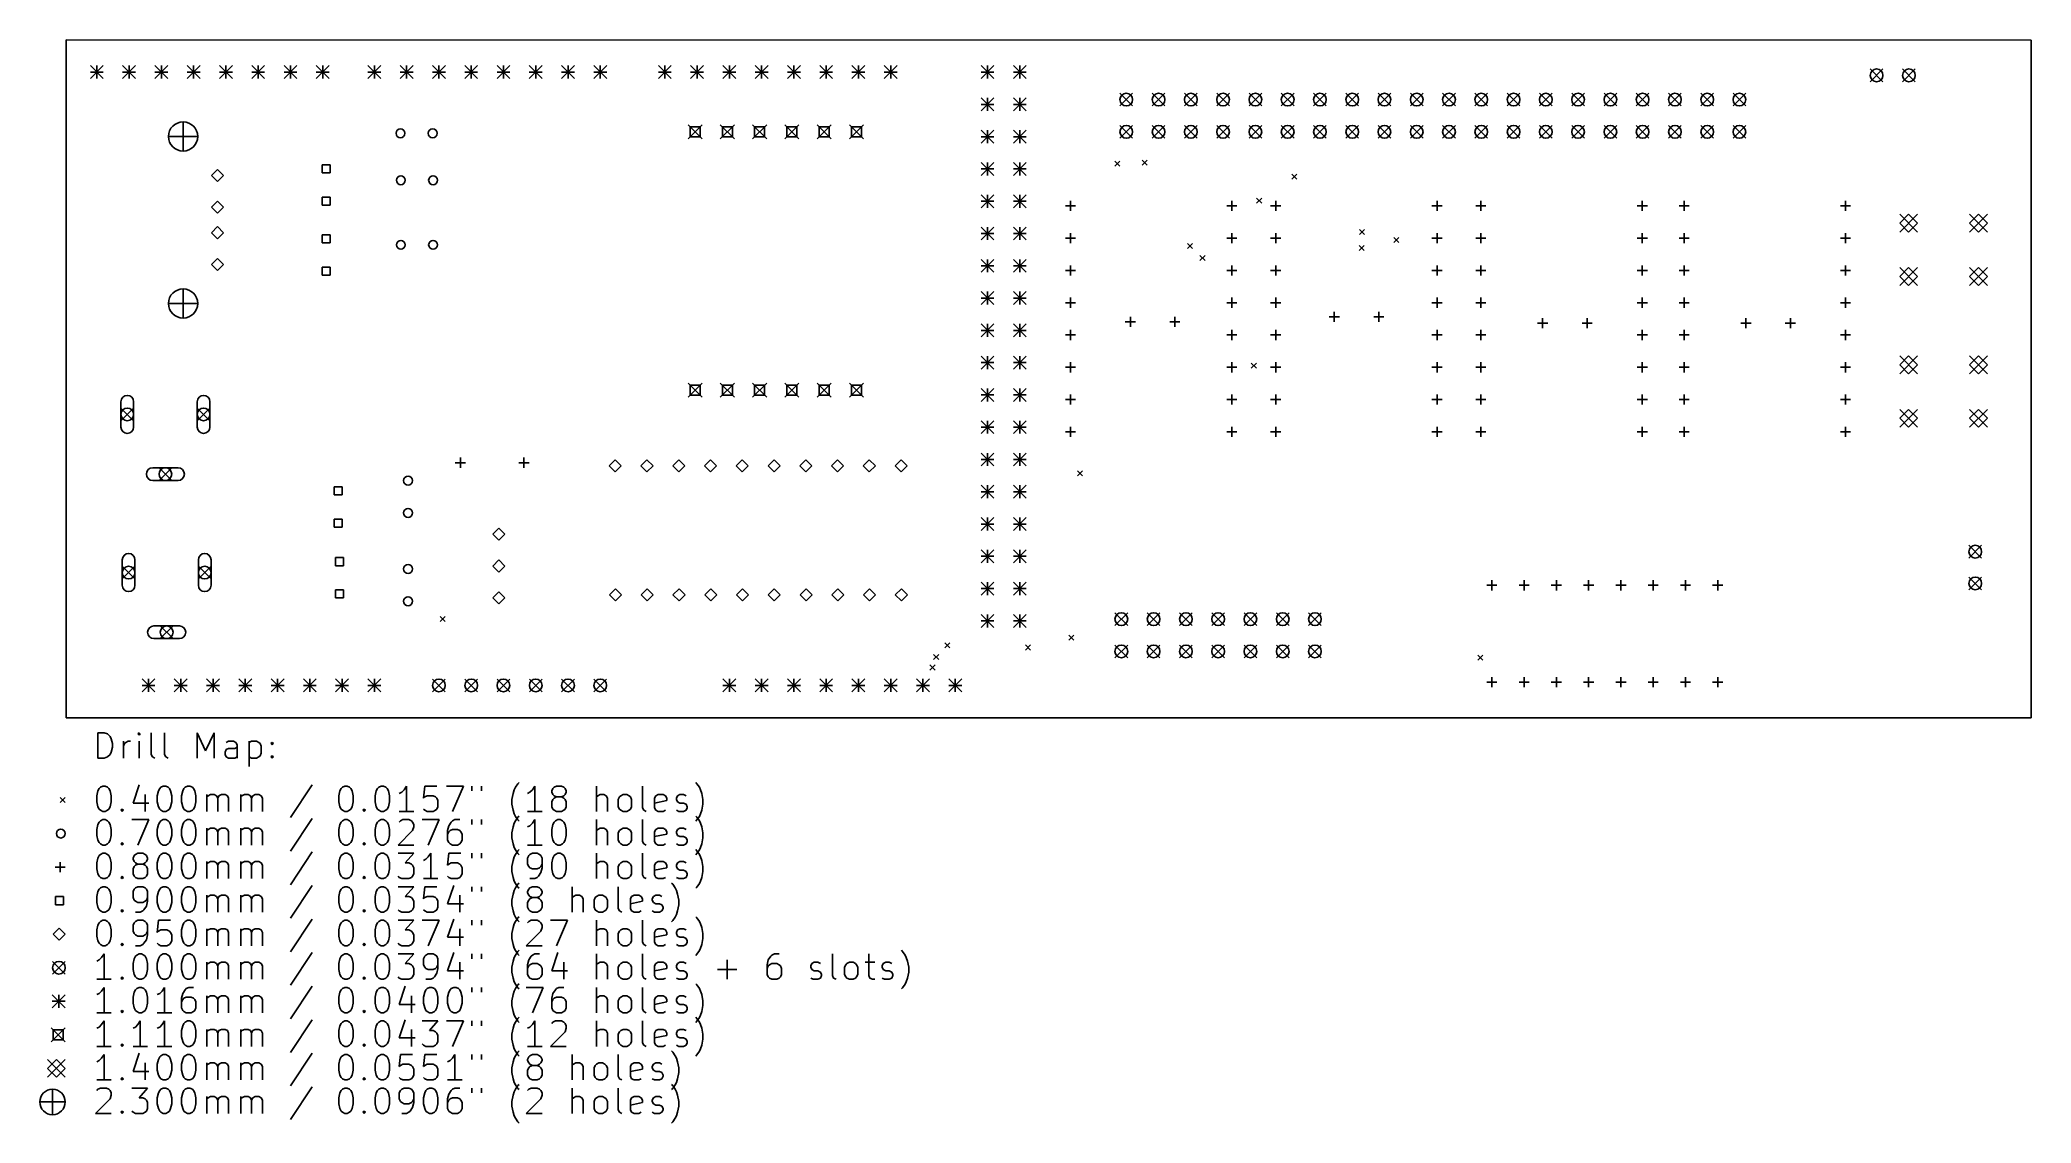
# Model space of a CAD drawing. Extents: x 123 to 280, y -154 to -68.
import ezdxf

# ---------------------------------------------------------------- set-up
doc = ezdxf.new("R2010")
doc.units = 0
doc.layers.add('BLACK', color=7, linetype='CONTINUOUS')

msp = doc.modelspace()

# ---------------------------------------------------------------- linework, layer by layer
at = {"layer": 'BLACK', "linetype": 'CONTINUOUS'}
for p, q in [((124.841, -68.326), (279.5, -68.35)), ((124.841, -68.326), (124.841, -121.666)), ((279.5, -121.666), (279.5, -68.35)), ((126.746, -70.358), (127.762, -71.374)), ((127.762, -70.358), (126.746, -71.374)), ((127.254, -70.358), (127.254, -71.374)), ((129.286, -70.358), (130.302, -71.374)), ((130.302, -70.358), (129.286, -71.374)), ((129.794, -70.358), (129.794, -71.374)), ((131.826, -70.358), (132.842, -71.374)), ((132.842, -70.358), (131.826, -71.374)), ((132.334, -70.358), (132.334, -71.374)), ((134.366, -70.358), (135.382, -71.374)), ((135.382, -70.358), (134.366, -71.374)), ((134.874, -70.358), (134.874, -71.374)), ((136.906, -70.358), (137.922, -71.374)), ((137.922, -70.358), (136.906, -71.374)), ((137.414, -70.358), (137.414, -71.374)), ((139.446, -70.358), (140.462, -71.374)), ((140.462, -70.358), (139.446, -71.374)), ((139.954, -70.358), (139.954, -71.374)), ((141.986, -70.358), (143.002, -71.374)), ((143.002, -70.358), (141.986, -71.374)), ((142.494, -70.358), (142.494, -71.374)), ((144.526, -70.358), (145.542, -71.374)), ((145.542, -70.358), (144.526, -71.374)), ((145.034, -70.358), (145.034, -71.374)), ((148.59, -70.358), (149.606, -71.374)), ((149.606, -70.358), (148.59, -71.374)), ((149.098, -70.358), (149.098, -71.374)), ((151.13, -70.358), (152.146, -71.374)), ((152.146, -70.358), (151.13, -71.374)), ((151.638, -70.358), (151.638, -71.374)), ((153.67, -70.358), (154.686, -71.374)), ((154.686, -70.358), (153.67, -71.374)), ((154.178, -70.358), (154.178, -71.374)), ((156.21, -70.358), (157.226, -71.374)), ((157.226, -70.358), (156.21, -71.374)), ((156.718, -70.358), (156.718, -71.374)), ((158.75, -70.358), (159.766, -71.374)), ((159.766, -70.358), (158.75, -71.374)), ((159.258, -70.358), (159.258, -71.374)), ((161.29, -70.358), (162.306, -71.374)), ((162.306, -70.358), (161.29, -71.374)), ((161.798, -70.358), (161.798, -71.374)), ((163.83, -70.358), (164.846, -71.374)), ((164.846, -70.358), (163.83, -71.374)), ((164.338, -70.358), (164.338, -71.374)), ((166.37, -70.358), (167.386, -71.374)), ((167.386, -70.358), (166.37, -71.374)), ((166.878, -70.358), (166.878, -71.374)), ((171.45, -70.358), (172.466, -71.374)), ((172.466, -70.358), (171.45, -71.374)), ((171.958, -70.358), (171.958, -71.374)), ((173.99, -70.358), (175.006, -71.374)), ((175.006, -70.358), (173.99, -71.374)), ((174.498, -70.358), (174.498, -71.374)), ((176.53, -70.358), (177.546, -71.374)), ((177.546, -70.358), (176.53, -71.374)), ((177.038, -70.358), (177.038, -71.374)), ((179.07, -70.358), (180.086, -71.374)), ((180.086, -70.358), (179.07, -71.374)), ((179.578, -70.358), (179.578, -71.374)), ((181.61, -70.358), (182.626, -71.374)), ((182.626, -70.358), (181.61, -71.374)), ((182.118, -70.358), (182.118, -71.374)), ((184.15, -70.358), (185.166, -71.374)), ((185.166, -70.358), (184.15, -71.374)), ((184.658, -70.358), (184.658, -71.374)), ((186.69, -70.358), (187.706, -71.374)), ((187.706, -70.358), (186.69, -71.374)), ((187.198, -70.358), (187.198, -71.374)), ((189.23, -70.358), (190.246, -71.374)), ((190.246, -70.358), (189.23, -71.374)), ((189.738, -70.358), (189.738, -71.374)), ((196.85, -70.358), (197.866, -71.374)), ((197.866, -70.358), (196.85, -71.374)), ((197.358, -70.358), (197.358, -71.374)), ((199.39, -70.358), (200.406, -71.374)), ((200.406, -70.358), (199.39, -71.374)), ((199.898, -70.358), (199.898, -71.374)), ((126.746, -70.866), (127.762, -70.866)), ((129.286, -70.866), (130.302, -70.866)), ((131.826, -70.866), (132.842, -70.866)), ((134.366, -70.866), (135.382, -70.866)), ((136.906, -70.866), (137.922, -70.866)), ((139.446, -70.866), (140.462, -70.866)), ((141.986, -70.866), (143.002, -70.866)), ((144.526, -70.866), (145.542, -70.866)), ((148.59, -70.866), (149.606, -70.866)), ((151.13, -70.866), (152.146, -70.866)), ((153.67, -70.866), (154.686, -70.866)), ((156.21, -70.866), (157.226, -70.866)), ((158.75, -70.866), (159.766, -70.866)), ((161.29, -70.866), (162.306, -70.866)), ((163.83, -70.866), (164.846, -70.866)), ((166.37, -70.866), (167.386, -70.866)), ((171.45, -70.866), (172.466, -70.866)), ((173.99, -70.866), (175.006, -70.866)), ((176.53, -70.866), (177.546, -70.866)), ((179.07, -70.866), (180.086, -70.866)), ((181.61, -70.866), (182.626, -70.866)), ((184.15, -70.866), (185.166, -70.866)), ((186.69, -70.866), (187.706, -70.866)), ((189.23, -70.866), (190.246, -70.866)), ((196.85, -70.866), (197.866, -70.866)), ((199.39, -70.866), (200.406, -70.866)), ((266.835, -70.62), (267.835, -71.62)), ((267.835, -70.62), (266.835, -71.62)), ((269.375, -70.62), (270.375, -71.62)), ((270.375, -70.62), (269.375, -71.62)), ((196.85, -72.898), (197.866, -73.914)), ((197.866, -72.898), (196.85, -73.914)), ((196.85, -73.406), (197.866, -73.406)), ((197.358, -72.898), (197.358, -73.914)), ((199.39, -72.898), (200.406, -73.914)), ((200.406, -72.898), (199.39, -73.914)), ((199.39, -73.406), (200.406, -73.406)), ((199.898, -72.898), (199.898, -73.914)), ((207.78, -72.525), (208.78, -73.525)), ((208.78, -72.525), (207.78, -73.525)), ((210.32, -72.525), (211.32, -73.525)), ((211.32, -72.525), (210.32, -73.525)), ((212.86, -72.525), (213.86, -73.525)), ((213.86, -72.525), (212.86, -73.525)), ((215.4, -72.525), (216.4, -73.525)), ((216.4, -72.525), (215.4, -73.525)), ((217.94, -72.525), (218.94, -73.525)), ((218.94, -72.525), (217.94, -73.525)), ((220.48, -72.525), (221.48, -73.525)), ((221.48, -72.525), (220.48, -73.525)), ((223.02, -72.525), (224.02, -73.525)), ((224.02, -72.525), (223.02, -73.525)), ((225.56, -72.525), (226.56, -73.525)), ((226.56, -72.525), (225.56, -73.525)), ((228.1, -72.525), (229.1, -73.525)), ((229.1, -72.525), (228.1, -73.525)), ((230.64, -72.525), (231.64, -73.525)), ((231.64, -72.525), (230.64, -73.525)), ((233.18, -72.525), (234.18, -73.525)), ((234.18, -72.525), (233.18, -73.525)), ((235.72, -72.525), (236.72, -73.525)), ((236.72, -72.525), (235.72, -73.525)), ((238.26, -72.525), (239.26, -73.525)), ((239.26, -72.525), (238.26, -73.525)), ((240.8, -72.525), (241.8, -73.525)), ((241.8, -72.525), (240.8, -73.525)), ((243.34, -72.525), (244.34, -73.525)), ((244.34, -72.525), (243.34, -73.525)), ((245.88, -72.525), (246.88, -73.525)), ((246.88, -72.525), (245.88, -73.525)), ((248.42, -72.525), (249.42, -73.525)), ((249.42, -72.525), (248.42, -73.525)), ((250.96, -72.525), (251.96, -73.525)), ((251.96, -72.525), (250.96, -73.525)), ((253.5, -72.525), (254.5, -73.525)), ((254.5, -72.525), (253.5, -73.525)), ((256.04, -72.525), (257.04, -73.525)), ((257.04, -72.525), (256.04, -73.525)), ((134.04, -74.78), (134.04, -77.08)), ((173.785, -75.01), (174.895, -76.12)), ((174.895, -75.01), (173.785, -76.12)), ((174.732, -75.173), (173.948, -75.173)), ((173.948, -75.173), (173.948, -75.957)), ((174.732, -75.957), (174.732, -75.173)), ((176.325, -75.01), (177.435, -76.12)), ((177.435, -75.01), (176.325, -76.12)), ((177.272, -75.173), (176.488, -75.173)), ((176.488, -75.173), (176.488, -75.957)), ((177.272, -75.957), (177.272, -75.173)), ((178.865, -75.01), (179.975, -76.12)), ((179.975, -75.01), (178.865, -76.12)), ((179.812, -75.173), (179.028, -75.173)), ((179.028, -75.173), (179.028, -75.957)), ((179.812, -75.957), (179.812, -75.173)), ((181.405, -75.01), (182.515, -76.12)), ((182.515, -75.01), (181.405, -76.12)), ((182.352, -75.173), (181.568, -75.173)), ((181.568, -75.173), (181.568, -75.957)), ((182.352, -75.957), (182.352, -75.173)), ((183.945, -75.01), (185.055, -76.12)), ((185.055, -75.01), (183.945, -76.12)), ((184.892, -75.173), (184.108, -75.173)), ((184.108, -75.173), (184.108, -75.957)), ((184.892, -75.957), (184.892, -75.173)), ((186.485, -75.01), (187.595, -76.12)), ((187.595, -75.01), (186.485, -76.12)), ((187.432, -75.173), (186.648, -75.173)), ((186.648, -75.173), (186.648, -75.957)), ((187.432, -75.957), (187.432, -75.173)), ((207.78, -75.065), (208.78, -76.065)), ((208.78, -75.065), (207.78, -76.065)), ((210.32, -75.065), (211.32, -76.065)), ((211.32, -75.065), (210.32, -76.065)), ((212.86, -75.065), (213.86, -76.065)), ((213.86, -75.065), (212.86, -76.065)), ((215.4, -75.065), (216.4, -76.065)), ((216.4, -75.065), (215.4, -76.065)), ((217.94, -75.065), (218.94, -76.065)), ((218.94, -75.065), (217.94, -76.065)), ((220.48, -75.065), (221.48, -76.065)), ((221.48, -75.065), (220.48, -76.065)), ((223.02, -75.065), (224.02, -76.065)), ((224.02, -75.065), (223.02, -76.065)), ((225.56, -75.065), (226.56, -76.065)), ((226.56, -75.065), (225.56, -76.065)), ((228.1, -75.065), (229.1, -76.065)), ((229.1, -75.065), (228.1, -76.065)), ((230.64, -75.065), (231.64, -76.065)), ((231.64, -75.065), (230.64, -76.065)), ((233.18, -75.065), (234.18, -76.065)), ((234.18, -75.065), (233.18, -76.065)), ((235.72, -75.065), (236.72, -76.065)), ((236.72, -75.065), (235.72, -76.065)), ((238.26, -75.065), (239.26, -76.065)), ((239.26, -75.065), (238.26, -76.065)), ((240.8, -75.065), (241.8, -76.065)), ((241.8, -75.065), (240.8, -76.065)), ((243.34, -75.065), (244.34, -76.065)), ((244.34, -75.065), (243.34, -76.065)), ((245.88, -75.065), (246.88, -76.065)), ((246.88, -75.065), (245.88, -76.065)), ((248.42, -75.065), (249.42, -76.065)), ((249.42, -75.065), (248.42, -76.065)), ((250.96, -75.065), (251.96, -76.065)), ((251.96, -75.065), (250.96, -76.065)), ((253.5, -75.065), (254.5, -76.065)), ((254.5, -75.065), (253.5, -76.065)), ((256.04, -75.065), (257.04, -76.065)), ((257.04, -75.065), (256.04, -76.065)), ((132.89, -75.93), (135.19, -75.93)), ((173.948, -75.957), (174.732, -75.957)), ((176.488, -75.957), (177.272, -75.957)), ((179.028, -75.957), (179.812, -75.957)), ((181.568, -75.957), (182.352, -75.957)), ((184.108, -75.957), (184.892, -75.957)), ((186.648, -75.957), (187.432, -75.957)), ((196.85, -75.438), (197.866, -76.454)), ((197.866, -75.438), (196.85, -76.454)), ((196.85, -75.946), (197.866, -75.946)), ((197.358, -75.438), (197.358, -76.454)), ((199.39, -75.438), (200.406, -76.454)), ((200.406, -75.438), (199.39, -76.454)), ((199.39, -75.946), (200.406, -75.946)), ((199.898, -75.438), (199.898, -76.454)), ((145.618, -78.167), (144.982, -78.167)), ((144.982, -78.167), (144.982, -78.803)), ((145.618, -78.803), (145.618, -78.167)), ((196.85, -77.978), (197.866, -78.994)), ((197.866, -77.978), (196.85, -78.994)), ((197.358, -77.978), (197.358, -78.994)), ((199.39, -77.978), (200.406, -78.994)), ((200.406, -77.978), (199.39, -78.994)), ((199.898, -77.978), (199.898, -78.994)), ((207.382, -77.864), (207.782, -78.264)), ((207.782, -77.864), (207.382, -78.264)), ((209.517, -77.787), (209.917, -78.187)), ((209.917, -77.787), (209.517, -78.187)), ((136.75, -78.525), (136.275, -79)), ((136.275, -79), (136.75, -79.475)), ((137.225, -79), (136.75, -78.525)), ((136.75, -79.475), (137.225, -79)), ((144.982, -78.803), (145.618, -78.803)), ((196.85, -78.486), (197.866, -78.486)), ((199.39, -78.486), (200.406, -78.486)), ((221.307, -78.891), (221.707, -79.291)), ((221.707, -78.891), (221.307, -79.291)), ((136.75, -81.025), (136.275, -81.5)), ((136.275, -81.5), (136.75, -81.975)), ((137.225, -81.5), (136.75, -81.025)), ((136.75, -81.975), (137.225, -81.5)), ((145.618, -80.707), (144.982, -80.707)), ((144.982, -80.707), (144.982, -81.343)), ((144.982, -81.343), (145.618, -81.343)), ((145.618, -81.343), (145.618, -80.707)), ((196.85, -80.518), (197.866, -81.534)), ((197.866, -80.518), (196.85, -81.534)), ((196.85, -81.026), (197.866, -81.026)), ((197.358, -80.518), (197.358, -81.534)), ((199.39, -80.518), (200.406, -81.534)), ((200.406, -80.518), (199.39, -81.534)), ((199.39, -81.026), (200.406, -81.026)), ((199.898, -80.518), (199.898, -81.534)), ((203.49, -81.39), (204.29, -81.39)), ((203.89, -80.99), (203.89, -81.79)), ((216.19, -81.39), (216.99, -81.39)), ((216.59, -80.99), (216.59, -81.79)), ((218.537, -80.778), (218.937, -81.178)), ((218.937, -80.778), (218.537, -81.178)), ((219.64, -81.39), (220.44, -81.39)), ((220.04, -80.99), (220.04, -81.79)), ((232.34, -81.39), (233.14, -81.39)), ((232.74, -80.99), (232.74, -81.79)), ((235.79, -81.39), (236.59, -81.39)), ((236.19, -80.99), (236.19, -81.79)), ((248.49, -81.39), (249.29, -81.39)), ((248.89, -80.99), (248.89, -81.79)), ((251.79, -81.39), (252.59, -81.39)), ((252.19, -80.99), (252.19, -81.79)), ((264.49, -81.39), (265.29, -81.39)), ((264.89, -80.99), (264.89, -81.79)), ((136.75, -83.025), (136.275, -83.5)), ((137.225, -83.5), (136.75, -83.025)), ((196.85, -83.058), (197.866, -84.074)), ((197.866, -83.058), (196.85, -84.074)), ((197.358, -83.058), (197.358, -84.074)), ((199.39, -83.058), (200.406, -84.074)), ((200.406, -83.058), (199.39, -84.074)), ((199.898, -83.058), (199.898, -84.074)), ((269.15, -82.05), (270.55, -83.45)), ((270.55, -82.05), (269.15, -83.45)), ((269.85, -82.05), (269.15, -82.75)), ((269.15, -82.75), (269.85, -83.45)), ((270.55, -82.75), (269.85, -82.05)), ((269.85, -83.45), (270.55, -82.75)), ((274.65, -82.05), (276.05, -83.45)), ((276.05, -82.05), (274.65, -83.45)), ((275.35, -82.05), (274.65, -82.75)), ((274.65, -82.75), (275.35, -83.45)), ((276.05, -82.75), (275.35, -82.05)), ((275.35, -83.45), (276.05, -82.75)), ((136.275, -83.5), (136.75, -83.975)), ((136.75, -83.975), (137.225, -83.5)), ((145.618, -83.667), (144.982, -83.667)), ((144.982, -83.667), (144.982, -84.303)), ((144.982, -84.303), (145.618, -84.303)), ((145.618, -84.303), (145.618, -83.667)), ((196.85, -83.566), (197.866, -83.566)), ((199.39, -83.566), (200.406, -83.566)), ((203.49, -83.93), (204.29, -83.93)), ((203.89, -83.53), (203.89, -84.33)), ((213.103, -84.35), (213.503, -84.75)), ((213.503, -84.35), (213.103, -84.75)), ((216.19, -83.93), (216.99, -83.93)), ((216.59, -83.53), (216.59, -84.33)), ((219.64, -83.93), (220.44, -83.93)), ((220.04, -83.53), (220.04, -84.33)), ((226.607, -84.51), (227.007, -84.91)), ((227.007, -84.51), (226.607, -84.91)), ((226.635, -83.247), (227.035, -83.647)), ((227.035, -83.247), (226.635, -83.647)), ((229.327, -83.869), (229.727, -84.269)), ((229.727, -83.869), (229.327, -84.269)), ((232.34, -83.93), (233.14, -83.93)), ((232.74, -83.53), (232.74, -84.33)), ((235.79, -83.93), (236.59, -83.93)), ((236.19, -83.53), (236.19, -84.33)), ((248.49, -83.93), (249.29, -83.93)), ((248.89, -83.53), (248.89, -84.33)), ((251.79, -83.93), (252.59, -83.93)), ((252.19, -83.53), (252.19, -84.33)), ((264.49, -83.93), (265.29, -83.93)), ((264.89, -83.53), (264.89, -84.33)), ((136.75, -85.525), (136.275, -86)), ((136.275, -86), (136.75, -86.475)), ((137.225, -86), (136.75, -85.525)), ((136.75, -86.475), (137.225, -86)), ((196.85, -85.598), (197.866, -86.614)), ((197.866, -85.598), (196.85, -86.614)), ((196.85, -86.106), (197.866, -86.106)), ((197.358, -85.598), (197.358, -86.614)), ((199.39, -85.598), (200.406, -86.614)), ((200.406, -85.598), (199.39, -86.614)), ((199.39, -86.106), (200.406, -86.106)), ((199.898, -85.598), (199.898, -86.614)), ((203.89, -86.07), (203.89, -86.87)), ((214.076, -85.3), (214.476, -85.7)), ((214.476, -85.3), (214.076, -85.7)), ((216.59, -86.07), (216.59, -86.87)), ((220.04, -86.07), (220.04, -86.87)), ((232.74, -86.07), (232.74, -86.87)), ((236.19, -86.07), (236.19, -86.87)), ((248.89, -86.07), (248.89, -86.87)), ((252.19, -86.07), (252.19, -86.87)), ((264.89, -86.07), (264.89, -86.87)), ((145.618, -86.207), (144.982, -86.207)), ((144.982, -86.207), (144.982, -86.843)), ((144.982, -86.843), (145.618, -86.843)), ((145.618, -86.843), (145.618, -86.207)), ((203.49, -86.47), (204.29, -86.47)), ((216.19, -86.47), (216.99, -86.47)), ((219.64, -86.47), (220.44, -86.47)), ((232.34, -86.47), (233.14, -86.47)), ((235.79, -86.47), (236.59, -86.47)), ((248.49, -86.47), (249.29, -86.47)), ((251.79, -86.47), (252.59, -86.47)), ((264.49, -86.47), (265.29, -86.47)), ((269.15, -86.25), (270.55, -87.65)), ((270.55, -86.25), (269.15, -87.65)), ((269.85, -86.25), (269.15, -86.95)), ((269.15, -86.95), (269.85, -87.65)), ((270.55, -86.95), (269.85, -86.25)), ((269.85, -87.65), (270.55, -86.95)), ((274.65, -86.25), (276.05, -87.65)), ((276.05, -86.25), (274.65, -87.65)), ((275.35, -86.25), (274.65, -86.95)), ((274.65, -86.95), (275.35, -87.65)), ((276.05, -86.95), (275.35, -86.25)), ((275.35, -87.65), (276.05, -86.95)), ((132.89, -89.07), (135.19, -89.07)), ((134.04, -87.92), (134.04, -90.22)), ((196.85, -88.138), (197.866, -89.154)), ((197.866, -88.138), (196.85, -89.154)), ((196.85, -88.646), (197.866, -88.646)), ((197.358, -88.138), (197.358, -89.154)), ((199.39, -88.138), (200.406, -89.154)), ((200.406, -88.138), (199.39, -89.154)), ((199.39, -88.646), (200.406, -88.646)), ((199.898, -88.138), (199.898, -89.154)), ((203.49, -89.01), (204.29, -89.01)), ((203.89, -88.61), (203.89, -89.41)), ((216.19, -89.01), (216.99, -89.01)), ((216.59, -88.61), (216.59, -89.41)), ((219.64, -89.01), (220.44, -89.01)), ((220.04, -88.61), (220.04, -89.41)), ((232.34, -89.01), (233.14, -89.01)), ((232.74, -88.61), (232.74, -89.41)), ((235.79, -89.01), (236.59, -89.01)), ((236.19, -88.61), (236.19, -89.41)), ((248.49, -89.01), (249.29, -89.01)), ((248.89, -88.61), (248.89, -89.41)), ((251.79, -89.01), (252.59, -89.01)), ((252.19, -88.61), (252.19, -89.41)), ((264.49, -89.01), (265.29, -89.01)), ((264.89, -88.61), (264.89, -89.41)), ((196.85, -90.678), (197.866, -91.694)), ((197.866, -90.678), (196.85, -91.694)), ((197.358, -90.678), (197.358, -91.694)), ((199.39, -90.678), (200.406, -91.694)), ((200.406, -90.678), (199.39, -91.694)), ((199.898, -90.678), (199.898, -91.694)), ((208.2, -90.52), (209, -90.52)), ((208.6, -90.12), (208.6, -90.92)), ((211.7, -90.52), (212.5, -90.52)), ((212.1, -90.12), (212.1, -90.92)), ((224.25, -90.12), (225.05, -90.12)), ((224.65, -89.72), (224.65, -90.52)), ((227.75, -90.12), (228.55, -90.12)), ((228.15, -89.72), (228.15, -90.52)), ((240.65, -90.62), (241.45, -90.62)), ((241.05, -90.22), (241.05, -91.02)), ((244.15, -90.62), (244.95, -90.62)), ((244.55, -90.22), (244.55, -91.02)), ((256.65, -90.62), (257.45, -90.62)), ((257.05, -90.22), (257.05, -91.02)), ((260.15, -90.62), (260.95, -90.62)), ((260.55, -90.22), (260.55, -91.02)), ((196.85, -91.186), (197.866, -91.186)), ((199.39, -91.186), (200.406, -91.186)), ((203.49, -91.55), (204.29, -91.55)), ((203.89, -91.15), (203.89, -91.95)), ((216.19, -91.55), (216.99, -91.55)), ((216.59, -91.15), (216.59, -91.95)), ((219.64, -91.55), (220.44, -91.55)), ((220.04, -91.15), (220.04, -91.95)), ((232.34, -91.55), (233.14, -91.55)), ((232.74, -91.15), (232.74, -91.95)), ((235.79, -91.55), (236.59, -91.55)), ((236.19, -91.15), (236.19, -91.95)), ((248.49, -91.55), (249.29, -91.55)), ((248.89, -91.15), (248.89, -91.95)), ((251.79, -91.55), (252.59, -91.55)), ((252.19, -91.15), (252.19, -91.95)), ((264.49, -91.55), (265.29, -91.55)), ((264.89, -91.15), (264.89, -91.95)), ((196.85, -93.218), (197.866, -94.234)), ((197.866, -93.218), (196.85, -94.234)), ((196.85, -93.726), (197.866, -93.726)), ((197.358, -93.218), (197.358, -94.234)), ((199.39, -93.218), (200.406, -94.234)), ((200.406, -93.218), (199.39, -94.234)), ((199.39, -93.726), (200.406, -93.726)), ((199.898, -93.218), (199.898, -94.234)), ((203.89, -93.69), (203.89, -94.49)), ((216.59, -93.69), (216.59, -94.49)), ((218.115, -93.77), (218.515, -94.17)), ((218.515, -93.77), (218.115, -94.17)), ((220.04, -93.69), (220.04, -94.49)), ((232.74, -93.69), (232.74, -94.49)), ((236.19, -93.69), (236.19, -94.49)), ((248.89, -93.69), (248.89, -94.49)), ((252.19, -93.69), (252.19, -94.49)), ((264.89, -93.69), (264.89, -94.49)), ((269.15, -93.2), (270.55, -94.6)), ((270.55, -93.2), (269.15, -94.6)), ((269.85, -93.2), (269.15, -93.9)), ((269.15, -93.9), (269.85, -94.6)), ((270.55, -93.9), (269.85, -93.2)), ((269.85, -94.6), (270.55, -93.9)), ((274.65, -93.2), (276.05, -94.6)), ((276.05, -93.2), (274.65, -94.6)), ((275.35, -93.2), (274.65, -93.9)), ((274.65, -93.9), (275.35, -94.6)), ((276.05, -93.9), (275.35, -93.2)), ((275.35, -94.6), (276.05, -93.9)), ((173.785, -95.33), (174.895, -96.44)), ((174.895, -95.33), (173.785, -96.44)), ((174.732, -95.493), (173.948, -95.493)), ((173.948, -95.493), (173.948, -96.277)), ((174.732, -96.277), (174.732, -95.493)), ((176.325, -95.33), (177.435, -96.44)), ((177.435, -95.33), (176.325, -96.44)), ((177.272, -95.493), (176.488, -95.493)), ((176.488, -95.493), (176.488, -96.277)), ((177.272, -96.277), (177.272, -95.493)), ((178.865, -95.33), (179.975, -96.44)), ((179.975, -95.33), (178.865, -96.44)), ((179.812, -95.493), (179.028, -95.493)), ((179.028, -95.493), (179.028, -96.277)), ((179.812, -96.277), (179.812, -95.493)), ((181.405, -95.33), (182.515, -96.44)), ((182.515, -95.33), (181.405, -96.44)), ((182.352, -95.493), (181.568, -95.493)), ((181.568, -95.493), (181.568, -96.277)), ((182.352, -96.277), (182.352, -95.493)), ((183.945, -95.33), (185.055, -96.44)), ((185.055, -95.33), (183.945, -96.44)), ((184.892, -95.493), (184.108, -95.493)), ((184.108, -95.493), (184.108, -96.277)), ((184.892, -96.277), (184.892, -95.493)), ((186.485, -95.33), (187.595, -96.44)), ((187.595, -95.33), (186.485, -96.44)), ((187.432, -95.493), (186.648, -95.493)), ((186.648, -95.493), (186.648, -96.277)), ((187.432, -96.277), (187.432, -95.493)), ((203.49, -94.09), (204.29, -94.09)), ((216.19, -94.09), (216.99, -94.09)), ((219.64, -94.09), (220.44, -94.09)), ((232.34, -94.09), (233.14, -94.09)), ((235.79, -94.09), (236.59, -94.09)), ((248.49, -94.09), (249.29, -94.09)), ((251.79, -94.09), (252.59, -94.09)), ((264.49, -94.09), (265.29, -94.09)), ((129.15, -96.8), (129.15, -98.8)), ((130.15, -96.8), (130.15, -98.8)), ((135.15, -96.8), (135.15, -98.8)), ((136.15, -96.8), (136.15, -98.8)), ((173.948, -96.277), (174.732, -96.277)), ((176.488, -96.277), (177.272, -96.277)), ((179.028, -96.277), (179.812, -96.277)), ((181.568, -96.277), (182.352, -96.277)), ((184.108, -96.277), (184.892, -96.277)), ((186.648, -96.277), (187.432, -96.277)), ((196.85, -95.758), (197.866, -96.774)), ((197.866, -95.758), (196.85, -96.774)), ((196.85, -96.266), (197.866, -96.266)), ((197.358, -95.758), (197.358, -96.774)), ((199.39, -95.758), (200.406, -96.774)), ((200.406, -95.758), (199.39, -96.774)), ((199.39, -96.266), (200.406, -96.266)), ((199.898, -95.758), (199.898, -96.774)), ((203.49, -96.63), (204.29, -96.63)), ((203.89, -96.23), (203.89, -97.03)), ((216.19, -96.63), (216.99, -96.63)), ((216.59, -96.23), (216.59, -97.03)), ((219.64, -96.63), (220.44, -96.63)), ((220.04, -96.23), (220.04, -97.03)), ((232.34, -96.63), (233.14, -96.63)), ((232.74, -96.23), (232.74, -97.03)), ((235.79, -96.63), (236.59, -96.63)), ((236.19, -96.23), (236.19, -97.03)), ((248.49, -96.63), (249.29, -96.63)), ((248.89, -96.23), (248.89, -97.03)), ((251.79, -96.63), (252.59, -96.63)), ((252.19, -96.23), (252.19, -97.03)), ((264.49, -96.63), (265.29, -96.63)), ((264.89, -96.23), (264.89, -97.03)), ((129.15, -97.3), (130.15, -98.3)), ((130.15, -97.3), (129.15, -98.3)), ((135.15, -97.3), (136.15, -98.3)), ((136.15, -97.3), (135.15, -98.3)), ((196.85, -98.298), (197.866, -99.314)), ((197.866, -98.298), (196.85, -99.314)), ((197.358, -98.298), (197.358, -99.314)), ((199.39, -98.298), (200.406, -99.314)), ((200.406, -98.298), (199.39, -99.314)), ((199.898, -98.298), (199.898, -99.314)), ((269.15, -97.4), (270.55, -98.8)), ((270.55, -97.4), (269.15, -98.8)), ((269.85, -97.4), (269.15, -98.1)), ((269.15, -98.1), (269.85, -98.8)), ((270.55, -98.1), (269.85, -97.4)), ((269.85, -98.8), (270.55, -98.1)), ((274.65, -97.4), (276.05, -98.8)), ((276.05, -97.4), (274.65, -98.8)), ((275.35, -97.4), (274.65, -98.1)), ((274.65, -98.1), (275.35, -98.8)), ((276.05, -98.1), (275.35, -97.4)), ((275.35, -98.8), (276.05, -98.1)), ((196.85, -98.806), (197.866, -98.806)), ((199.39, -98.806), (200.406, -98.806)), ((203.49, -99.17), (204.29, -99.17)), ((203.89, -98.77), (203.89, -99.57)), ((216.19, -99.17), (216.99, -99.17)), ((216.59, -98.77), (216.59, -99.57)), ((219.64, -99.17), (220.44, -99.17)), ((220.04, -98.77), (220.04, -99.57)), ((232.34, -99.17), (233.14, -99.17)), ((232.74, -98.77), (232.74, -99.57)), ((235.79, -99.17), (236.59, -99.17)), ((236.19, -98.77), (236.19, -99.57)), ((248.49, -99.17), (249.29, -99.17)), ((248.89, -98.77), (248.89, -99.57)), ((251.79, -99.17), (252.59, -99.17)), ((252.19, -98.77), (252.19, -99.57)), ((264.49, -99.17), (265.29, -99.17)), ((264.89, -98.77), (264.89, -99.57)), ((155.469, -101.6), (156.269, -101.6)), ((155.869, -101.2), (155.869, -102)), ((160.469, -101.6), (161.269, -101.6)), ((160.869, -101.2), (160.869, -102)), ((168.054, -101.379), (167.579, -101.854)), ((167.579, -101.854), (168.054, -102.329)), ((168.529, -101.854), (168.054, -101.379)), ((168.054, -102.329), (168.529, -101.854)), ((170.554, -101.379), (170.079, -101.854)), ((170.079, -101.854), (170.554, -102.329)), ((171.029, -101.854), (170.554, -101.379)), ((170.554, -102.329), (171.029, -101.854)), ((173.054, -101.379), (172.579, -101.854)), ((172.579, -101.854), (173.054, -102.329)), ((173.529, -101.854), (173.054, -101.379)), ((173.054, -102.329), (173.529, -101.854)), ((175.554, -101.379), (175.079, -101.854)), ((175.079, -101.854), (175.554, -102.329)), ((176.029, -101.854), (175.554, -101.379)), ((175.554, -102.329), (176.029, -101.854)), ((178.054, -101.379), (177.579, -101.854)), ((177.579, -101.854), (178.054, -102.329)), ((178.529, -101.854), (178.054, -101.379)), ((178.054, -102.329), (178.529, -101.854)), ((180.554, -101.379), (180.079, -101.854)), ((180.079, -101.854), (180.554, -102.329)), ((181.029, -101.854), (180.554, -101.379)), ((180.554, -102.329), (181.029, -101.854)), ((183.054, -101.379), (182.579, -101.854)), ((182.579, -101.854), (183.054, -102.329)), ((183.529, -101.854), (183.054, -101.379)), ((183.054, -102.329), (183.529, -101.854)), ((185.554, -101.379), (185.079, -101.854)), ((185.079, -101.854), (185.554, -102.329)), ((186.029, -101.854), (185.554, -101.379)), ((185.554, -102.329), (186.029, -101.854)), ((188.054, -101.379), (187.579, -101.854)), ((187.579, -101.854), (188.054, -102.329)), ((188.529, -101.854), (188.054, -101.379)), ((188.054, -102.329), (188.529, -101.854)), ((190.554, -101.379), (190.079, -101.854)), ((190.079, -101.854), (190.554, -102.329)), ((191.029, -101.854), (190.554, -101.379)), ((190.554, -102.329), (191.029, -101.854)), ((196.85, -100.838), (197.866, -101.854)), ((197.866, -100.838), (196.85, -101.854)), ((196.85, -101.346), (197.866, -101.346)), ((197.358, -100.838), (197.358, -101.854)), ((199.39, -100.838), (200.406, -101.854)), ((200.406, -100.838), (199.39, -101.854)), ((199.39, -101.346), (200.406, -101.346)), ((199.898, -100.838), (199.898, -101.854)), ((131.65, -102), (133.65, -102)), ((131.65, -103), (133.65, -103)), ((132.15, -102), (133.15, -103)), ((133.15, -102), (132.15, -103)), ((196.85, -103.378), (197.866, -104.394)), ((197.866, -103.378), (196.85, -104.394)), ((197.358, -103.378), (197.358, -104.394)), ((199.39, -103.378), (200.406, -104.394)), ((200.406, -103.378), (199.39, -104.394)), ((199.898, -103.378), (199.898, -104.394)), ((204.432, -102.232), (204.832, -102.632)), ((204.832, -102.232), (204.432, -102.632)), ((146.568, -103.492), (145.932, -103.492)), ((145.932, -103.492), (145.932, -104.128)), ((145.932, -104.128), (146.568, -104.128)), ((146.568, -104.128), (146.568, -103.492)), ((196.85, -103.886), (197.866, -103.886)), ((199.39, -103.886), (200.406, -103.886)), ((146.568, -106.032), (145.932, -106.032)), ((145.932, -106.032), (145.932, -106.668)), ((146.568, -106.668), (146.568, -106.032)), ((196.85, -105.918), (197.866, -106.934)), ((197.866, -105.918), (196.85, -106.934)), ((196.85, -106.426), (197.866, -106.426)), ((197.358, -105.918), (197.358, -106.934)), ((199.39, -105.918), (200.406, -106.934)), ((200.406, -105.918), (199.39, -106.934)), ((199.39, -106.426), (200.406, -106.426)), ((199.898, -105.918), (199.898, -106.934)), ((145.932, -106.668), (146.568, -106.668)), ((158.894, -106.753), (158.419, -107.228)), ((158.419, -107.228), (158.894, -107.703)), ((159.369, -107.228), (158.894, -106.753)), ((158.894, -107.703), (159.369, -107.228)), ((274.6, -108.1), (275.6, -109.1)), ((275.6, -108.1), (274.6, -109.1)), ((129.25, -109.242), (129.25, -111.242)), ((130.25, -109.242), (130.25, -111.242)), ((135.25, -109.242), (135.25, -111.242)), ((136.25, -109.242), (136.25, -111.242)), ((146.668, -109.067), (146.032, -109.067)), ((146.032, -109.067), (146.032, -109.703)), ((146.032, -109.703), (146.668, -109.703)), ((146.668, -109.703), (146.668, -109.067)), ((158.894, -109.253), (158.419, -109.728)), ((159.369, -109.728), (158.894, -109.253)), ((196.85, -108.458), (197.866, -109.474)), ((197.866, -108.458), (196.85, -109.474)), ((196.85, -108.966), (197.866, -108.966)), ((197.358, -108.458), (197.358, -109.474)), ((199.39, -108.458), (200.406, -109.474)), ((200.406, -108.458), (199.39, -109.474)), ((199.39, -108.966), (200.406, -108.966)), ((199.898, -108.458), (199.898, -109.474)), ((129.25, -109.742), (130.25, -110.742)), ((130.25, -109.742), (129.25, -110.742)), ((135.25, -109.742), (136.25, -110.742)), ((136.25, -109.742), (135.25, -110.742)), ((158.419, -109.728), (158.894, -110.203)), ((158.894, -110.203), (159.369, -109.728)), ((196.85, -110.998), (197.866, -112.014)), ((197.866, -110.998), (196.85, -112.014)), ((197.358, -110.998), (197.358, -112.014)), ((199.39, -110.998), (200.406, -112.014)), ((200.406, -110.998), (199.39, -112.014)), ((199.898, -110.998), (199.898, -112.014)), ((236.65, -111.247), (237.45, -111.247)), ((237.05, -110.847), (237.05, -111.647)), ((239.19, -111.247), (239.99, -111.247)), ((239.59, -110.847), (239.59, -111.647)), ((241.73, -111.247), (242.53, -111.247)), ((242.13, -110.847), (242.13, -111.647)), ((244.27, -111.247), (245.07, -111.247)), ((244.67, -110.847), (244.67, -111.647)), ((246.81, -111.247), (247.61, -111.247)), ((247.21, -110.847), (247.21, -111.647)), ((249.35, -111.247), (250.15, -111.247)), ((249.75, -110.847), (249.75, -111.647)), ((251.89, -111.247), (252.69, -111.247)), ((252.29, -110.847), (252.29, -111.647)), ((254.43, -111.247), (255.23, -111.247)), ((254.83, -110.847), (254.83, -111.647)), ((274.6, -110.6), (275.6, -111.6)), ((275.6, -110.6), (274.6, -111.6)), ((146.668, -111.607), (146.032, -111.607)), ((146.032, -111.607), (146.032, -112.243)), ((146.032, -112.243), (146.668, -112.243)), ((146.668, -112.243), (146.668, -111.607)), ((158.894, -111.753), (158.419, -112.228)), ((158.419, -112.228), (158.894, -112.703)), ((159.369, -112.228), (158.894, -111.753)), ((158.894, -112.703), (159.369, -112.228)), ((168.074, -111.522), (167.599, -111.997)), ((167.599, -111.997), (168.074, -112.472)), ((168.549, -111.997), (168.074, -111.522)), ((168.074, -112.472), (168.549, -111.997)), ((170.574, -111.522), (170.099, -111.997)), ((170.099, -111.997), (170.574, -112.472)), ((171.049, -111.997), (170.574, -111.522)), ((170.574, -112.472), (171.049, -111.997)), ((173.074, -111.522), (172.599, -111.997)), ((172.599, -111.997), (173.074, -112.472)), ((173.549, -111.997), (173.074, -111.522)), ((173.074, -112.472), (173.549, -111.997)), ((175.574, -111.522), (175.099, -111.997)), ((175.099, -111.997), (175.574, -112.472)), ((176.049, -111.997), (175.574, -111.522)), ((175.574, -112.472), (176.049, -111.997)), ((178.074, -111.522), (177.599, -111.997)), ((177.599, -111.997), (178.074, -112.472)), ((178.549, -111.997), (178.074, -111.522)), ((178.074, -112.472), (178.549, -111.997)), ((180.574, -111.522), (180.099, -111.997)), ((180.099, -111.997), (180.574, -112.472)), ((181.049, -111.997), (180.574, -111.522)), ((180.574, -112.472), (181.049, -111.997)), ((183.074, -111.522), (182.599, -111.997)), ((182.599, -111.997), (183.074, -112.472)), ((183.549, -111.997), (183.074, -111.522)), ((183.074, -112.472), (183.549, -111.997)), ((185.574, -111.522), (185.099, -111.997)), ((185.099, -111.997), (185.574, -112.472)), ((186.049, -111.997), (185.574, -111.522)), ((185.574, -112.472), (186.049, -111.997)), ((188.074, -111.522), (187.599, -111.997)), ((187.599, -111.997), (188.074, -112.472)), ((188.549, -111.997), (188.074, -111.522)), ((188.074, -112.472), (188.549, -111.997)), ((190.574, -111.522), (190.099, -111.997)), ((190.099, -111.997), (190.574, -112.472)), ((191.049, -111.997), (190.574, -111.522)), ((190.574, -112.472), (191.049, -111.997)), ((196.85, -111.506), (197.866, -111.506)), ((199.39, -111.506), (200.406, -111.506)), ((154.276, -113.702), (154.677, -114.102)), ((154.677, -113.702), (154.276, -114.102)), ((196.85, -113.538), (197.866, -114.554)), ((197.866, -113.538), (196.85, -114.554)), ((196.85, -114.046), (197.866, -114.046)), ((197.358, -113.538), (197.358, -114.554)), ((199.39, -113.538), (200.406, -114.554)), ((200.406, -113.538), (199.39, -114.554)), ((199.39, -114.046), (200.406, -114.046)), ((199.898, -113.538), (199.898, -114.554)), ((207.39, -113.41), (208.39, -114.41)), ((208.39, -113.41), (207.39, -114.41)), ((209.93, -113.41), (210.93, -114.41)), ((210.93, -113.41), (209.93, -114.41)), ((212.47, -113.41), (213.47, -114.41)), ((213.47, -113.41), (212.47, -114.41)), ((215.01, -113.41), (216.01, -114.41)), ((216.01, -113.41), (215.01, -114.41)), ((217.55, -113.41), (218.55, -114.41)), ((218.55, -113.41), (217.55, -114.41)), ((220.09, -113.41), (221.09, -114.41)), ((221.09, -113.41), (220.09, -114.41)), ((222.63, -113.41), (223.63, -114.41)), ((223.63, -113.41), (222.63, -114.41)), ((131.75, -114.442), (133.75, -114.442)), ((131.75, -115.442), (133.75, -115.442)), ((132.25, -114.442), (133.25, -115.442)), ((133.25, -114.442), (132.25, -115.442)), ((194.004, -115.764), (194.403, -116.164)), ((194.403, -115.764), (194.004, -116.164)), ((200.348, -115.941), (200.748, -116.34)), ((200.748, -115.941), (200.348, -116.34)), ((203.763, -115.175), (204.163, -115.575)), ((204.163, -115.175), (203.763, -115.575)), ((207.39, -115.95), (208.39, -116.95)), ((208.39, -115.95), (207.39, -116.95)), ((209.93, -115.95), (210.93, -116.95)), ((210.93, -115.95), (209.93, -116.95)), ((212.47, -115.95), (213.47, -116.95)), ((213.47, -115.95), (212.47, -116.95)), ((215.01, -115.95), (216.01, -116.95)), ((216.01, -115.95), (215.01, -116.95)), ((217.55, -115.95), (218.55, -116.95)), ((218.55, -115.95), (217.55, -116.95)), ((220.09, -115.95), (221.09, -116.95)), ((221.09, -115.95), (220.09, -116.95)), ((222.63, -115.95), (223.63, -116.95)), ((223.63, -115.95), (222.63, -116.95)), ((192.828, -117.515), (193.228, -117.915)), ((193.228, -117.515), (192.828, -117.915)), ((193.112, -116.686), (193.512, -117.086)), ((193.512, -116.686), (193.112, -117.086)), ((235.952, -116.742), (236.352, -117.142)), ((236.352, -116.742), (235.952, -117.142)), ((130.81, -118.618), (131.826, -119.634)), ((131.826, -118.618), (130.81, -119.634)), ((131.318, -118.618), (131.318, -119.634)), ((133.35, -118.618), (134.366, -119.634)), ((134.366, -118.618), (133.35, -119.634)), ((133.858, -118.618), (133.858, -119.634)), ((135.89, -118.618), (136.906, -119.634)), ((136.906, -118.618), (135.89, -119.634)), ((136.398, -118.618), (136.398, -119.634)), ((138.43, -118.618), (139.446, -119.634)), ((139.446, -118.618), (138.43, -119.634)), ((138.938, -118.618), (138.938, -119.634)), ((140.97, -118.618), (141.986, -119.634)), ((141.986, -118.618), (140.97, -119.634)), ((141.478, -118.618), (141.478, -119.634)), ((143.51, -118.618), (144.526, -119.634)), ((144.526, -118.618), (143.51, -119.634)), ((144.018, -118.618), (144.018, -119.634)), ((146.05, -118.618), (147.066, -119.634)), ((147.066, -118.618), (146.05, -119.634)), ((146.558, -118.618), (146.558, -119.634)), ((148.59, -118.618), (149.606, -119.634)), ((149.606, -118.618), (148.59, -119.634)), ((149.098, -118.618), (149.098, -119.634)), ((153.678, -118.626), (154.678, -119.626)), ((154.678, -118.626), (153.678, -119.626)), ((156.218, -118.626), (157.218, -119.626)), ((157.218, -118.626), (156.218, -119.626)), ((158.758, -118.626), (159.758, -119.626)), ((159.758, -118.626), (158.758, -119.626)), ((161.298, -118.626), (162.298, -119.626)), ((162.298, -118.626), (161.298, -119.626)), ((163.838, -118.626), (164.838, -119.626)), ((164.838, -118.626), (163.838, -119.626)), ((166.378, -118.626), (167.378, -119.626)), ((167.378, -118.626), (166.378, -119.626)), ((176.53, -118.618), (177.546, -119.634)), ((177.546, -118.618), (176.53, -119.634)), ((177.038, -118.618), (177.038, -119.634)), ((179.07, -118.618), (180.086, -119.634)), ((180.086, -118.618), (179.07, -119.634)), ((179.578, -118.618), (179.578, -119.634)), ((181.61, -118.618), (182.626, -119.634)), ((182.626, -118.618), (181.61, -119.634)), ((182.118, -118.618), (182.118, -119.634)), ((184.15, -118.618), (185.166, -119.634)), ((185.166, -118.618), (184.15, -119.634)), ((184.658, -118.618), (184.658, -119.634)), ((186.69, -118.618), (187.706, -119.634)), ((187.706, -118.618), (186.69, -119.634)), ((187.198, -118.618), (187.198, -119.634)), ((189.23, -118.618), (190.246, -119.634)), ((190.246, -118.618), (189.23, -119.634)), ((189.738, -118.618), (189.738, -119.634)), ((191.77, -118.618), (192.786, -119.634)), ((192.786, -118.618), (191.77, -119.634)), ((192.278, -118.618), (192.278, -119.634)), ((194.31, -118.618), (195.326, -119.634)), ((195.326, -118.618), (194.31, -119.634)), ((194.818, -118.618), (194.818, -119.634)), ((236.65, -118.867), (237.45, -118.867)), ((237.05, -118.468), (237.05, -119.267)), ((239.19, -118.867), (239.99, -118.867)), ((239.59, -118.468), (239.59, -119.267)), ((241.73, -118.867), (242.53, -118.867)), ((242.13, -118.468), (242.13, -119.267)), ((244.27, -118.867), (245.07, -118.867)), ((244.67, -118.468), (244.67, -119.267)), ((246.81, -118.867), (247.61, -118.867)), ((247.21, -118.468), (247.21, -119.267)), ((249.35, -118.867), (250.15, -118.867)), ((249.75, -118.468), (249.75, -119.267)), ((251.89, -118.867), (252.69, -118.867)), ((252.29, -118.468), (252.29, -119.267)), ((254.43, -118.867), (255.23, -118.867)), ((254.83, -118.468), (254.83, -119.267)), ((130.81, -119.126), (131.826, -119.126)), ((133.35, -119.126), (134.366, -119.126)), ((135.89, -119.126), (136.906, -119.126)), ((138.43, -119.126), (139.446, -119.126)), ((140.97, -119.126), (141.986, -119.126)), ((143.51, -119.126), (144.526, -119.126)), ((146.05, -119.126), (147.066, -119.126)), ((148.59, -119.126), (149.606, -119.126)), ((176.53, -119.126), (177.546, -119.126)), ((179.07, -119.126), (180.086, -119.126)), ((181.61, -119.126), (182.626, -119.126)), ((184.15, -119.126), (185.166, -119.126)), ((186.69, -119.126), (187.706, -119.126)), ((189.23, -119.126), (190.246, -119.126)), ((191.77, -119.126), (192.786, -119.126)), ((194.31, -119.126), (195.326, -119.126)), ((124.841, -121.666), (279.5, -121.666)), ((127.342, -124.846), (127.342, -122.846)), ((127.342, -122.846), (127.818, -122.846)), ((127.818, -122.846), (128.104, -122.941)), ((128.104, -122.941), (128.295, -123.131)), ((128.295, -123.131), (128.39, -123.322)), ((128.39, -123.322), (128.485, -123.703)), ((128.485, -123.703), (128.485, -123.989)), ((129.342, -124.846), (129.342, -123.512)), ((129.342, -123.893), (129.437, -123.703)), ((129.437, -123.703), (129.533, -123.608)), ((129.533, -123.608), (129.723, -123.512)), ((129.723, -123.512), (129.914, -123.512)), ((130.58, -122.846), (130.485, -122.941)), ((130.485, -122.941), (130.58, -123.036)), ((130.676, -122.941), (130.58, -122.846)), ((130.58, -122.846), (130.58, -123.036)), ((130.58, -123.036), (130.676, -122.941)), ((130.58, -124.846), (130.58, -123.512)), ((131.533, -124.56), (131.533, -122.846)), ((132.58, -124.56), (132.58, -122.846)), ((135.152, -124.846), (135.152, -122.846)), ((135.152, -122.846), (135.818, -124.274)), ((135.818, -124.274), (136.485, -122.846)), ((136.485, -122.846), (136.485, -124.846)), ((137.628, -123.512), (137.437, -123.608)), ((138.009, -123.512), (137.628, -123.512)), ((138.199, -123.608), (138.009, -123.512)), ((138.295, -123.798), (138.199, -123.608)), ((138.295, -124.846), (138.295, -123.798)), ((139.247, -123.512), (139.247, -125.512)), ((139.247, -123.608), (139.437, -123.512)), ((139.437, -123.512), (139.818, -123.512)), ((139.818, -123.512), (140.009, -123.608)), ((140.009, -123.608), (140.104, -123.703)), ((140.104, -123.703), (140.199, -123.893)), ((140.961, -123.703), (141.056, -123.608)), ((141.056, -123.798), (140.961, -123.703)), ((141.056, -123.608), (141.152, -123.703)), ((141.056, -123.608), (141.056, -123.798)), ((141.152, -123.703), (141.056, -123.798)), ((127.818, -124.846), (127.342, -124.846)), ((128.104, -124.751), (127.818, -124.846)), ((128.295, -124.56), (128.104, -124.751)), ((128.39, -124.37), (128.295, -124.56)), ((128.485, -123.989), (128.39, -124.37)), ((131.628, -124.751), (131.533, -124.56)), ((131.818, -124.846), (131.628, -124.751)), ((132.676, -124.751), (132.58, -124.56)), ((132.866, -124.846), (132.676, -124.751)), ((137.342, -124.37), (137.437, -124.179)), ((137.342, -124.56), (137.342, -124.37)), ((137.437, -124.751), (137.342, -124.56)), ((137.437, -124.179), (137.628, -124.084)), ((137.628, -124.846), (137.437, -124.751)), ((137.628, -124.084), (138.104, -124.084)), ((138.104, -124.846), (137.628, -124.846)), ((138.104, -124.084), (138.295, -123.989)), ((138.295, -124.751), (138.104, -124.846)), ((139.437, -124.846), (139.247, -124.751)), ((139.818, -124.846), (139.437, -124.846)), ((140.009, -124.751), (139.818, -124.846)), ((140.104, -124.655), (140.009, -124.751)), ((140.199, -124.465), (140.104, -124.655)), ((140.199, -123.893), (140.199, -124.465)), ((140.961, -124.751), (141.056, -124.655)), ((141.056, -124.846), (140.961, -124.751)), ((141.056, -124.655), (141.152, -124.751)), ((141.056, -124.655), (141.056, -124.846)), ((141.152, -124.751), (141.056, -124.846)), ((130.58, -126.951), (130.104, -128.379)), ((144.199, -126.951), (142.485, -129.522)), ((160.199, -127.141), (160.39, -126.855)), ((160.39, -126.855), (160.485, -126.76)), ((174.485, -126.855), (174.39, -126.76)), ((174.676, -127.141), (174.485, -126.855)), ((124.366, -127.941), (124.766, -128.341)), ((124.766, -127.941), (124.366, -128.341)), ((127.247, -127.808), (127.342, -127.427)), ((127.247, -128.284), (127.247, -127.808)), ((127.342, -128.665), (127.247, -128.284)), ((127.342, -127.427), (127.437, -127.236)), ((127.437, -127.236), (127.533, -127.141)), ((127.533, -127.141), (127.723, -127.046)), ((127.723, -127.046), (127.914, -127.046)), ((127.914, -127.046), (128.104, -127.141)), ((128.104, -127.141), (128.199, -127.236)), ((128.199, -127.236), (128.295, -127.427)), ((128.295, -127.427), (128.39, -127.808)), ((128.39, -128.284), (128.295, -128.665)), ((128.39, -127.808), (128.39, -128.284)), ((130.104, -128.379), (131.342, -128.379)), ((131.056, -127.712), (131.056, -129.046)), ((132.009, -127.808), (132.104, -127.427)), ((132.009, -128.284), (132.009, -127.808)), ((132.104, -128.665), (132.009, -128.284)), ((132.104, -127.427), (132.199, -127.236)), ((132.199, -127.236), (132.295, -127.141)), ((132.295, -127.141), (132.485, -127.046)), ((132.485, -127.046), (132.676, -127.046)), ((132.676, -127.046), (132.866, -127.141)), ((132.866, -127.141), (132.961, -127.236)), ((132.961, -127.236), (133.056, -127.427)), ((133.056, -127.427), (133.152, -127.808)), ((133.152, -128.284), (133.056, -128.665)), ((133.152, -127.808), (133.152, -128.284)), ((133.914, -127.808), (134.009, -127.427)), ((133.914, -128.284), (133.914, -127.808)), ((134.009, -128.665), (133.914, -128.284)), ((134.009, -127.427), (134.104, -127.236)), ((134.104, -127.236), (134.199, -127.141)), ((134.199, -127.141), (134.39, -127.046)), ((134.39, -127.046), (134.58, -127.046)), ((134.58, -127.046), (134.771, -127.141)), ((134.771, -127.141), (134.866, -127.236)), ((134.866, -127.236), (134.961, -127.427)), ((134.961, -127.427), (135.056, -127.808)), ((135.056, -128.284), (134.961, -128.665)), ((135.056, -127.808), (135.056, -128.284)), ((135.914, -129.046), (135.914, -127.712)), ((135.914, -127.903), (136.009, -127.808)), ((136.009, -127.808), (136.199, -127.712)), ((136.199, -127.712), (136.485, -127.712)), ((136.485, -127.712), (136.676, -127.808)), ((136.676, -127.808), (136.771, -127.998)), ((136.771, -127.998), (136.866, -127.808)), ((136.771, -127.998), (136.771, -129.046)), ((136.866, -127.808), (137.056, -127.712)), ((137.056, -127.712), (137.342, -127.712)), ((137.342, -127.712), (137.533, -127.808)), ((137.533, -127.808), (137.628, -127.998)), ((137.628, -127.998), (137.628, -129.046)), ((138.58, -129.046), (138.58, -127.712)), ((138.58, -127.903), (138.676, -127.808)), ((138.676, -127.808), (138.866, -127.712)), ((138.866, -127.712), (139.152, -127.712)), ((139.152, -127.712), (139.342, -127.808)), ((139.342, -127.808), (139.437, -127.998)), ((139.437, -127.998), (139.533, -127.808)), ((139.437, -127.998), (139.437, -129.046)), ((139.533, -127.808), (139.723, -127.712)), ((139.723, -127.712), (140.009, -127.712)), ((140.009, -127.712), (140.199, -127.808)), ((140.199, -127.808), (140.295, -127.998)), ((140.295, -127.998), (140.295, -129.046)), ((146.295, -127.808), (146.39, -127.427)), ((146.295, -128.284), (146.295, -127.808)), ((146.39, -128.665), (146.295, -128.284)), ((146.39, -127.427), (146.485, -127.236)), ((146.485, -127.236), (146.58, -127.141)), ((146.58, -127.141), (146.771, -127.046)), ((146.771, -127.046), (146.961, -127.046)), ((146.961, -127.046), (147.152, -127.141)), ((147.152, -127.141), (147.247, -127.236)), ((147.247, -127.236), (147.342, -127.427)), ((147.342, -127.427), (147.437, -127.808)), ((147.437, -128.284), (147.342, -128.665)), ((147.437, -127.808), (147.437, -128.284)), ((149.152, -127.808), (149.247, -127.427)), ((149.152, -128.284), (149.152, -127.808)), ((149.247, -128.665), (149.152, -128.284)), ((149.247, -127.427), (149.342, -127.236)), ((149.342, -127.236), (149.437, -127.141)), ((149.437, -127.141), (149.628, -127.046)), ((149.628, -127.046), (149.818, -127.046)), ((149.818, -127.046), (150.009, -127.141)), ((150.009, -127.141), (150.104, -127.236)), ((150.104, -127.236), (150.199, -127.427)), ((150.199, -127.427), (150.295, -127.808)), ((150.295, -128.284), (150.199, -128.665)), ((150.295, -127.808), (150.295, -128.284)), ((151.247, -127.522), (151.056, -127.617)), ((151.437, -127.331), (151.247, -127.522)), ((151.628, -127.046), (151.437, -127.331)), ((151.628, -129.046), (151.628, -127.046)), ((153.056, -127.046), (152.961, -127.998)), ((152.961, -127.998), (153.056, -127.903)), ((154.009, -127.046), (153.056, -127.046)), ((153.056, -127.903), (153.247, -127.808)), ((153.247, -127.808), (153.723, -127.808)), ((153.723, -127.808), (153.914, -127.903)), ((153.914, -127.903), (154.009, -127.998)), ((154.009, -127.998), (154.104, -128.189)), ((154.104, -128.189), (154.104, -128.665)), ((154.771, -127.046), (156.104, -127.046)), ((156.104, -127.046), (155.247, -129.046)), ((156.771, -127.046), (156.771, -127.427)), ((157.533, -127.046), (157.533, -127.427)), ((159.914, -128.093), (160.009, -127.617)), ((159.914, -128.474), (159.914, -128.093)), ((160.009, -128.951), (159.914, -128.474)), ((160.009, -127.617), (160.104, -127.331)), ((160.104, -127.331), (160.199, -127.141)), ((161.342, -127.522), (161.152, -127.617)), ((161.533, -127.331), (161.342, -127.522)), ((161.723, -127.046), (161.533, -127.331)), ((161.723, -129.046), (161.723, -127.046)), ((163.056, -127.427), (163.152, -127.236)), ((163.056, -127.522), (163.056, -127.427)), ((163.152, -127.712), (163.056, -127.522)), ((163.152, -128.093), (163.056, -128.284)), ((163.056, -128.284), (163.056, -128.665)), ((163.152, -127.236), (163.247, -127.141)), ((163.247, -127.808), (163.152, -127.712)), ((163.247, -127.998), (163.152, -128.093)), ((163.247, -127.141), (163.437, -127.046)), ((163.437, -127.903), (163.247, -127.808)), ((163.437, -127.903), (163.247, -127.998)), ((163.437, -127.046), (163.818, -127.046)), ((163.818, -127.903), (163.437, -127.903)), ((163.818, -127.046), (164.009, -127.141)), ((164.009, -127.808), (163.818, -127.903)), ((164.009, -127.998), (163.818, -127.903)), ((164.009, -127.141), (164.104, -127.236)), ((164.104, -127.712), (164.009, -127.808)), ((164.104, -128.093), (164.009, -127.998)), ((164.104, -127.236), (164.199, -127.427)), ((164.199, -127.522), (164.104, -127.712)), ((164.199, -128.284), (164.104, -128.093)), ((164.199, -127.427), (164.199, -127.522)), ((164.199, -128.665), (164.199, -128.284)), ((166.58, -129.046), (166.58, -127.046)), ((166.676, -127.808), (166.58, -127.903)), ((166.866, -127.712), (166.676, -127.808)), ((167.152, -127.712), (166.866, -127.712)), ((167.342, -127.808), (167.152, -127.712)), ((167.437, -127.998), (167.342, -127.808)), ((167.437, -129.046), (167.437, -127.998)), ((168.295, -128.093), (168.39, -127.903)), ((168.295, -128.665), (168.295, -128.093)), ((168.39, -127.903), (168.485, -127.808)), ((168.485, -127.808), (168.676, -127.712)), ((168.676, -127.712), (168.961, -127.712)), ((168.961, -127.712), (169.152, -127.808)), ((169.152, -127.808), (169.247, -127.903)), ((169.247, -127.903), (169.342, -128.093)), ((169.342, -128.093), (169.342, -128.665)), ((170.199, -128.76), (170.199, -127.046)), ((171.152, -127.998), (171.247, -127.808)), ((171.152, -128.76), (171.152, -127.998)), ((172.104, -128.189), (171.152, -128.379)), ((171.247, -127.808), (171.437, -127.712)), ((171.437, -127.712), (171.818, -127.712)), ((171.818, -127.712), (172.009, -127.808)), ((172.009, -127.808), (172.104, -127.998)), ((172.104, -127.998), (172.104, -128.189)), ((172.866, -127.998), (172.961, -127.808)), ((172.866, -128.093), (172.866, -127.998)), ((172.961, -128.284), (172.866, -128.093)), ((172.961, -127.808), (173.152, -127.712)), ((173.152, -128.379), (172.961, -128.284)), ((173.152, -127.712), (173.437, -127.712)), ((173.437, -128.379), (173.152, -128.379)), ((173.437, -127.712), (173.628, -127.808)), ((173.628, -128.474), (173.437, -128.379)), ((173.723, -128.665), (173.628, -128.474)), ((174.771, -127.331), (174.676, -127.141)), ((174.866, -127.617), (174.771, -127.331)), ((174.961, -128.093), (174.866, -127.617)), ((174.866, -128.951), (174.961, -128.474)), ((174.961, -128.474), (174.961, -128.093)), ((127.247, -130.448), (127.342, -130.067)), ((127.437, -128.855), (127.342, -128.665)), ((127.342, -130.067), (127.437, -129.876)), ((127.533, -128.951), (127.437, -128.855)), ((127.437, -129.876), (127.533, -129.781)), ((127.723, -129.046), (127.533, -128.951)), ((127.533, -129.781), (127.723, -129.686)), ((127.914, -129.046), (127.723, -129.046)), ((127.723, -129.686), (127.914, -129.686)), ((128.104, -128.951), (127.914, -129.046)), ((127.914, -129.686), (128.104, -129.781)), ((128.199, -128.855), (128.104, -128.951)), ((128.104, -129.781), (128.199, -129.876)), ((128.295, -128.665), (128.199, -128.855)), ((128.199, -129.876), (128.295, -130.067)), ((128.295, -130.067), (128.39, -130.448)), ((129.152, -128.951), (129.247, -128.855)), ((129.247, -129.046), (129.152, -128.951)), ((129.247, -128.855), (129.342, -128.951)), ((129.247, -128.855), (129.247, -129.046)), ((129.342, -128.951), (129.247, -129.046)), ((130.009, -129.686), (131.342, -129.686)), ((131.342, -129.686), (130.485, -131.686)), ((132.009, -130.448), (132.104, -130.067)), ((132.199, -128.855), (132.104, -128.665)), ((132.104, -130.067), (132.199, -129.876)), ((132.295, -128.951), (132.199, -128.855)), ((132.199, -129.876), (132.295, -129.781)), ((132.485, -129.046), (132.295, -128.951)), ((132.295, -129.781), (132.485, -129.686)), ((132.676, -129.046), (132.485, -129.046)), ((132.485, -129.686), (132.676, -129.686)), ((132.866, -128.951), (132.676, -129.046)), ((132.676, -129.686), (132.866, -129.781)), ((132.961, -128.855), (132.866, -128.951)), ((132.866, -129.781), (132.961, -129.876)), ((133.056, -128.665), (132.961, -128.855)), ((132.961, -129.876), (133.056, -130.067)), ((133.056, -130.067), (133.152, -130.448)), ((133.914, -130.448), (134.009, -130.067)), ((134.104, -128.855), (134.009, -128.665)), ((134.009, -130.067), (134.104, -129.876)), ((134.199, -128.951), (134.104, -128.855)), ((134.104, -129.876), (134.199, -129.781)), ((134.39, -129.046), (134.199, -128.951)), ((134.199, -129.781), (134.39, -129.686)), ((134.58, -129.046), (134.39, -129.046)), ((134.39, -129.686), (134.58, -129.686)), ((134.771, -128.951), (134.58, -129.046)), ((134.58, -129.686), (134.771, -129.781)), ((134.866, -128.855), (134.771, -128.951)), ((134.771, -129.781), (134.866, -129.876)), ((134.961, -128.665), (134.866, -128.855)), ((134.866, -129.876), (134.961, -130.067)), ((134.961, -130.067), (135.056, -130.448)), ((144.199, -129.591), (142.485, -132.162)), ((146.295, -130.448), (146.39, -130.067)), ((146.485, -128.855), (146.39, -128.665)), ((146.39, -130.067), (146.485, -129.876)), ((146.58, -128.951), (146.485, -128.855)), ((146.485, -129.876), (146.58, -129.781)), ((146.771, -129.046), (146.58, -128.951)), ((146.58, -129.781), (146.771, -129.686)), ((146.961, -129.046), (146.771, -129.046)), ((146.771, -129.686), (146.961, -129.686)), ((147.152, -128.951), (146.961, -129.046)), ((146.961, -129.686), (147.152, -129.781)), ((147.247, -128.855), (147.152, -128.951)), ((147.152, -129.781), (147.247, -129.876)), ((147.342, -128.665), (147.247, -128.855)), ((147.247, -129.876), (147.342, -130.067)), ((147.342, -130.067), (147.437, -130.448)), ((148.199, -128.951), (148.295, -128.855)), ((148.295, -129.046), (148.199, -128.951)), ((148.295, -128.855), (148.39, -128.951)), ((148.295, -128.855), (148.295, -129.046)), ((148.39, -128.951), (148.295, -129.046)), ((149.152, -130.448), (149.247, -130.067)), ((149.342, -128.855), (149.247, -128.665)), ((149.247, -130.067), (149.342, -129.876)), ((149.437, -128.951), (149.342, -128.855)), ((149.342, -129.876), (149.437, -129.781)), ((149.628, -129.046), (149.437, -128.951)), ((149.437, -129.781), (149.628, -129.686)), ((149.818, -129.046), (149.628, -129.046)), ((149.628, -129.686), (149.818, -129.686)), ((150.009, -128.951), (149.818, -129.046)), ((149.818, -129.686), (150.009, -129.781)), ((150.104, -128.855), (150.009, -128.951)), ((150.009, -129.781), (150.104, -129.876)), ((150.199, -128.665), (150.104, -128.855)), ((150.104, -129.876), (150.199, -130.067)), ((150.199, -130.067), (150.295, -130.448)), ((152.199, -129.046), (151.056, -129.046)), ((151.056, -129.876), (151.152, -129.781)), ((151.152, -129.781), (151.342, -129.686)), ((151.342, -129.686), (151.818, -129.686)), ((151.818, -129.686), (152.009, -129.781)), ((152.009, -129.781), (152.104, -129.876)), ((152.104, -129.876), (152.199, -130.067)), ((152.199, -130.067), (152.199, -130.257)), ((152.866, -129.686), (154.199, -129.686)), ((153.056, -128.951), (152.961, -128.855)), ((153.247, -129.046), (153.056, -128.951)), ((153.723, -129.046), (153.247, -129.046)), ((154.199, -129.686), (153.342, -131.686)), ((153.914, -128.951), (153.723, -129.046)), ((154.009, -128.855), (153.914, -128.951)), ((154.104, -128.665), (154.009, -128.855)), ((155.152, -129.876), (154.961, -130.162)), ((155.247, -129.781), (155.152, -129.876)), ((155.437, -129.686), (155.247, -129.781)), ((155.818, -129.686), (155.437, -129.686)), ((156.771, -129.686), (156.771, -130.067)), ((157.533, -129.686), (157.533, -130.067)), ((160.104, -129.236), (160.009, -128.951)), ((160.009, -130.257), (160.104, -129.971)), ((160.199, -129.427), (160.104, -129.236)), ((160.104, -129.971), (160.199, -129.781)), ((160.39, -129.712), (160.199, -129.427)), ((160.199, -129.781), (160.39, -129.495)), ((160.39, -129.495), (160.485, -129.4)), ((160.485, -129.808), (160.39, -129.712)), ((162.295, -129.046), (161.152, -129.046)), ((161.533, -129.971), (161.342, -130.162)), ((161.723, -129.686), (161.533, -129.971)), ((161.723, -131.686), (161.723, -129.686)), ((163.056, -128.665), (163.152, -128.855)), ((163.056, -130.448), (163.152, -130.067)), ((163.152, -128.855), (163.247, -128.951)), ((163.152, -130.067), (163.247, -129.876)), ((163.247, -128.951), (163.437, -129.046)), ((163.247, -129.876), (163.342, -129.781)), ((163.342, -129.781), (163.533, -129.686)), ((163.437, -129.046), (163.818, -129.046)), ((163.533, -129.686), (163.723, -129.686)), ((163.723, -129.686), (163.914, -129.781)), ((163.818, -129.046), (164.009, -128.951)), ((163.914, -129.781), (164.009, -129.876)), ((164.009, -128.951), (164.104, -128.855)), ((164.009, -129.876), (164.104, -130.067)), ((164.104, -128.855), (164.199, -128.665)), ((164.104, -130.067), (164.199, -130.448)), ((166.58, -131.686), (166.58, -129.686)), ((168.39, -128.855), (168.295, -128.665)), ((168.485, -128.951), (168.39, -128.855)), ((168.676, -129.046), (168.485, -128.951)), ((168.961, -129.046), (168.676, -129.046)), ((169.152, -128.951), (168.961, -129.046)), ((169.247, -128.855), (169.152, -128.951)), ((169.342, -128.665), (169.247, -128.855)), ((170.295, -128.951), (170.199, -128.76)), ((170.199, -131.4), (170.199, -129.686)), ((170.485, -129.046), (170.295, -128.951)), ((171.247, -128.951), (171.152, -128.76)), ((171.437, -129.046), (171.247, -128.951)), ((171.818, -129.046), (171.437, -129.046)), ((172.009, -128.951), (171.818, -129.046)), ((172.866, -128.951), (173.056, -129.046)), ((173.056, -129.046), (173.437, -129.046)), ((173.437, -129.046), (173.628, -128.951)), ((173.628, -128.951), (173.723, -128.76)), ((173.723, -128.76), (173.723, -128.665)), ((174.485, -129.495), (174.39, -129.4)), ((174.39, -129.808), (174.485, -129.712)), ((174.485, -129.712), (174.676, -129.427)), ((174.676, -129.781), (174.485, -129.495)), ((174.676, -129.427), (174.771, -129.236)), ((174.771, -129.971), (174.676, -129.781)), ((174.771, -129.236), (174.866, -128.951)), ((174.866, -130.257), (174.771, -129.971)), ((127.247, -130.924), (127.247, -130.448)), ((127.342, -131.305), (127.247, -130.924)), ((127.437, -131.495), (127.342, -131.305)), ((127.533, -131.591), (127.437, -131.495)), ((127.723, -131.686), (127.533, -131.591)), ((128.104, -131.591), (127.914, -131.686)), ((128.199, -131.495), (128.104, -131.591)), ((128.295, -131.305), (128.199, -131.495)), ((128.39, -130.924), (128.295, -131.305)), ((128.39, -130.448), (128.39, -130.924)), ((129.152, -131.591), (129.247, -131.495)), ((129.247, -131.686), (129.152, -131.591)), ((129.247, -131.495), (129.342, -131.591)), ((129.247, -131.495), (129.247, -131.686)), ((129.342, -131.591), (129.247, -131.686)), ((132.009, -130.924), (132.009, -130.448)), ((132.104, -131.305), (132.009, -130.924)), ((132.199, -131.495), (132.104, -131.305)), ((132.295, -131.591), (132.199, -131.495)), ((132.485, -131.686), (132.295, -131.591)), ((132.866, -131.591), (132.676, -131.686)), ((132.961, -131.495), (132.866, -131.591)), ((133.056, -131.305), (132.961, -131.495)), ((133.152, -130.924), (133.056, -131.305)), ((133.152, -130.448), (133.152, -130.924)), ((133.914, -130.924), (133.914, -130.448)), ((134.009, -131.305), (133.914, -130.924)), ((134.104, -131.495), (134.009, -131.305)), ((134.199, -131.591), (134.104, -131.495)), ((134.39, -131.686), (134.199, -131.591)), ((134.771, -131.591), (134.58, -131.686)), ((134.866, -131.495), (134.771, -131.591)), ((134.961, -131.305), (134.866, -131.495)), ((135.056, -130.924), (134.961, -131.305)), ((135.056, -130.448), (135.056, -130.924)), ((135.914, -131.686), (135.914, -130.352)), ((135.914, -130.543), (136.009, -130.448)), ((136.009, -130.448), (136.199, -130.352)), ((136.199, -130.352), (136.485, -130.352)), ((136.485, -130.352), (136.676, -130.448)), ((136.676, -130.448), (136.771, -130.638)), ((136.771, -130.638), (136.866, -130.448)), ((136.771, -130.638), (136.771, -131.686)), ((136.866, -130.448), (137.056, -130.352)), ((137.056, -130.352), (137.342, -130.352)), ((137.342, -130.352), (137.533, -130.448)), ((137.533, -130.448), (137.628, -130.638)), ((137.628, -130.638), (137.628, -131.686)), ((138.58, -131.686), (138.58, -130.352)), ((138.58, -130.543), (138.676, -130.448)), ((138.676, -130.448), (138.866, -130.352)), ((138.866, -130.352), (139.152, -130.352)), ((139.152, -130.352), (139.342, -130.448)), ((139.342, -130.448), (139.437, -130.638)), ((139.437, -130.638), (139.533, -130.448)), ((139.437, -130.638), (139.437, -131.686)), ((139.533, -130.448), (139.723, -130.352)), ((139.723, -130.352), (140.009, -130.352)), ((140.009, -130.352), (140.199, -130.448)), ((140.199, -130.448), (140.295, -130.638)), ((140.295, -130.638), (140.295, -131.686)), ((146.295, -130.924), (146.295, -130.448)), ((146.39, -131.305), (146.295, -130.924)), ((146.485, -131.495), (146.39, -131.305)), ((146.58, -131.591), (146.485, -131.495)), ((146.771, -131.686), (146.58, -131.591)), ((147.152, -131.591), (146.961, -131.686)), ((147.247, -131.495), (147.152, -131.591)), ((147.342, -131.305), (147.247, -131.495)), ((147.437, -130.924), (147.342, -131.305)), ((147.437, -130.448), (147.437, -130.924)), ((148.199, -131.591), (148.295, -131.495)), ((148.295, -131.686), (148.199, -131.591)), ((148.295, -131.495), (148.39, -131.591)), ((148.295, -131.495), (148.295, -131.686)), ((148.39, -131.591), (148.295, -131.686)), ((149.152, -130.924), (149.152, -130.448)), ((149.247, -131.305), (149.152, -130.924)), ((149.342, -131.495), (149.247, -131.305)), ((149.437, -131.591), (149.342, -131.495)), ((149.628, -131.686), (149.437, -131.591)), ((150.009, -131.591), (149.818, -131.686)), ((150.104, -131.495), (150.009, -131.591)), ((150.199, -131.305), (150.104, -131.495)), ((150.295, -130.924), (150.199, -131.305)), ((150.295, -130.448), (150.295, -130.924)), ((152.104, -130.543), (150.961, -131.686)), ((152.199, -130.257), (152.104, -130.543)), ((154.961, -130.162), (154.866, -130.543)), ((154.866, -130.543), (154.866, -131.305)), ((154.961, -130.638), (154.866, -130.829)), ((154.866, -131.305), (154.961, -131.495)), ((155.056, -130.543), (154.961, -130.638)), ((154.961, -131.495), (155.056, -131.591)), ((155.247, -130.448), (155.056, -130.543)), ((155.056, -131.591), (155.247, -131.686)), ((155.628, -130.448), (155.247, -130.448)), ((155.818, -130.543), (155.628, -130.448)), ((155.628, -131.686), (155.818, -131.591)), ((155.914, -130.638), (155.818, -130.543)), ((155.818, -131.591), (155.914, -131.495)), ((156.009, -130.829), (155.914, -130.638)), ((155.914, -131.495), (156.009, -131.305)), ((156.009, -131.305), (156.009, -130.829)), ((159.914, -130.733), (160.009, -130.257)), ((159.914, -131.114), (159.914, -130.733)), ((160.009, -131.591), (159.914, -131.114)), ((160.104, -131.876), (160.009, -131.591)), ((161.342, -130.162), (161.152, -130.257)), ((163.056, -130.924), (163.056, -130.448)), ((163.152, -131.305), (163.056, -130.924)), ((163.247, -131.495), (163.152, -131.305)), ((163.342, -131.591), (163.247, -131.495)), ((163.533, -131.686), (163.342, -131.591)), ((163.914, -131.591), (163.723, -131.686)), ((164.009, -131.495), (163.914, -131.591)), ((164.104, -131.305), (164.009, -131.495)), ((164.199, -130.924), (164.104, -131.305)), ((164.199, -130.448), (164.199, -130.924)), ((166.676, -130.448), (166.58, -130.543)), ((166.866, -130.352), (166.676, -130.448)), ((167.152, -130.352), (166.866, -130.352)), ((167.342, -130.448), (167.152, -130.352)), ((167.437, -130.638), (167.342, -130.448)), ((167.437, -131.686), (167.437, -130.638)), ((168.295, -130.733), (168.39, -130.543)), ((168.295, -131.305), (168.295, -130.733)), ((168.39, -131.495), (168.295, -131.305)), ((168.39, -130.543), (168.485, -130.448)), ((168.485, -131.591), (168.39, -131.495)), ((168.485, -130.448), (168.676, -130.352)), ((168.676, -131.686), (168.485, -131.591)), ((168.676, -130.352), (168.961, -130.352)), ((168.961, -130.352), (169.152, -130.448)), ((169.152, -131.591), (168.961, -131.686)), ((169.152, -130.448), (169.247, -130.543)), ((169.247, -131.495), (169.152, -131.591)), ((169.247, -130.543), (169.342, -130.733)), ((169.342, -131.305), (169.247, -131.495)), ((169.342, -130.733), (169.342, -131.305)), ((170.295, -131.591), (170.199, -131.4)), ((170.485, -131.686), (170.295, -131.591)), ((171.152, -130.638), (171.247, -130.448)), ((171.152, -131.4), (171.152, -130.638)), ((172.104, -130.829), (171.152, -131.019)), ((171.247, -131.591), (171.152, -131.4)), ((171.247, -130.448), (171.437, -130.352)), ((171.437, -131.686), (171.247, -131.591)), ((171.437, -130.352), (171.818, -130.352)), ((171.818, -130.352), (172.009, -130.448)), ((172.009, -131.591), (171.818, -131.686)), ((172.009, -130.448), (172.104, -130.638)), ((172.104, -130.638), (172.104, -130.829)), ((172.866, -130.638), (172.961, -130.448)), ((172.866, -130.733), (172.866, -130.638)), ((172.961, -130.924), (172.866, -130.733)), ((172.866, -131.591), (173.056, -131.686)), ((172.961, -130.448), (173.152, -130.352)), ((173.152, -131.019), (172.961, -130.924)), ((173.152, -130.352), (173.437, -130.352)), ((173.437, -131.019), (173.152, -131.019)), ((173.437, -130.352), (173.628, -130.448)), ((173.628, -131.114), (173.437, -131.019)), ((173.437, -131.686), (173.628, -131.591)), ((173.723, -131.305), (173.628, -131.114)), ((173.628, -131.591), (173.723, -131.4)), ((173.723, -131.4), (173.723, -131.305)), ((174.771, -131.876), (174.866, -131.591)), ((174.961, -130.733), (174.866, -130.257)), ((174.866, -131.591), (174.961, -131.114)), ((174.961, -131.114), (174.961, -130.733)), ((124.366, -133.021), (124.366, -133.821)), ((127.247, -133.088), (127.342, -132.707)), ((127.247, -133.564), (127.247, -133.088)), ((127.342, -132.707), (127.437, -132.516)), ((127.437, -132.516), (127.533, -132.421)), ((127.533, -132.421), (127.723, -132.326)), ((127.914, -131.686), (127.723, -131.686)), ((127.723, -132.326), (127.914, -132.326)), ((127.914, -132.326), (128.104, -132.421)), ((128.104, -132.421), (128.199, -132.516)), ((128.199, -132.516), (128.295, -132.707)), ((128.295, -132.707), (128.39, -133.088)), ((128.39, -133.088), (128.39, -133.564)), ((130.104, -132.707), (130.199, -132.516)), ((130.104, -132.802), (130.104, -132.707)), ((130.199, -132.992), (130.104, -132.802)), ((130.199, -132.516), (130.295, -132.421)), ((130.295, -133.088), (130.199, -132.992)), ((130.295, -132.421), (130.485, -132.326)), ((130.485, -133.183), (130.295, -133.088)), ((130.485, -133.183), (130.295, -133.278)), ((130.485, -132.326), (130.866, -132.326)), ((130.866, -133.183), (130.485, -133.183)), ((130.866, -132.326), (131.056, -132.421)), ((131.056, -133.088), (130.866, -133.183)), ((131.056, -133.278), (130.866, -133.183)), ((131.056, -132.421), (131.152, -132.516)), ((131.152, -132.992), (131.056, -133.088)), ((131.152, -132.516), (131.247, -132.707)), ((131.247, -132.802), (131.152, -132.992)), ((131.247, -132.707), (131.247, -132.802)), ((132.009, -133.088), (132.104, -132.707)), ((132.009, -133.564), (132.009, -133.088)), ((132.104, -132.707), (132.199, -132.516)), ((132.199, -132.516), (132.295, -132.421)), ((132.295, -132.421), (132.485, -132.326)), ((132.676, -131.686), (132.485, -131.686)), ((132.485, -132.326), (132.676, -132.326)), ((132.676, -132.326), (132.866, -132.421)), ((132.866, -132.421), (132.961, -132.516)), ((132.961, -132.516), (133.056, -132.707)), ((133.056, -132.707), (133.152, -133.088)), ((133.152, -133.088), (133.152, -133.564)), ((133.914, -133.088), (134.009, -132.707)), ((133.914, -133.564), (133.914, -133.088)), ((134.009, -132.707), (134.104, -132.516)), ((134.104, -132.516), (134.199, -132.421)), ((134.199, -132.421), (134.39, -132.326)), ((134.58, -131.686), (134.39, -131.686)), ((134.39, -132.326), (134.58, -132.326)), ((134.58, -132.326), (134.771, -132.421)), ((134.771, -132.421), (134.866, -132.516)), ((134.866, -132.516), (134.961, -132.707)), ((134.961, -132.707), (135.056, -133.088)), ((135.056, -133.088), (135.056, -133.564)), ((135.914, -134.326), (135.914, -132.992)), ((135.914, -133.183), (136.009, -133.088)), ((136.009, -133.088), (136.199, -132.992)), ((136.199, -132.992), (136.485, -132.992)), ((136.485, -132.992), (136.676, -133.088)), ((136.676, -133.088), (136.771, -133.278)), ((136.771, -133.278), (136.866, -133.088)), ((136.866, -133.088), (137.056, -132.992)), ((137.056, -132.992), (137.342, -132.992)), ((137.342, -132.992), (137.533, -133.088)), ((137.533, -133.088), (137.628, -133.278)), ((138.58, -134.326), (138.58, -132.992)), ((138.58, -133.183), (138.676, -133.088)), ((138.676, -133.088), (138.866, -132.992)), ((138.866, -132.992), (139.152, -132.992)), ((139.152, -132.992), (139.342, -133.088)), ((139.342, -133.088), (139.437, -133.278)), ((139.437, -133.278), (139.533, -133.088)), ((139.533, -133.088), (139.723, -132.992)), ((139.723, -132.992), (140.009, -132.992)), ((140.009, -132.992), (140.199, -133.088)), ((140.199, -133.088), (140.295, -133.278)), ((144.199, -132.231), (142.485, -134.802)), ((146.295, -133.088), (146.39, -132.707)), ((146.295, -133.564), (146.295, -133.088)), ((146.39, -132.707), (146.485, -132.516)), ((146.485, -132.516), (146.58, -132.421)), ((146.58, -132.421), (146.771, -132.326)), ((146.961, -131.686), (146.771, -131.686)), ((146.771, -132.326), (146.961, -132.326)), ((146.961, -132.326), (147.152, -132.421)), ((147.152, -132.421), (147.247, -132.516)), ((147.247, -132.516), (147.342, -132.707)), ((147.342, -132.707), (147.437, -133.088)), ((147.437, -133.088), (147.437, -133.564)), ((149.152, -133.088), (149.247, -132.707)), ((149.152, -133.564), (149.152, -133.088)), ((149.247, -132.707), (149.342, -132.516)), ((149.342, -132.516), (149.437, -132.421)), ((149.437, -132.421), (149.628, -132.326)), ((149.818, -131.686), (149.628, -131.686)), ((149.628, -132.326), (149.818, -132.326)), ((149.818, -132.326), (150.009, -132.421)), ((150.009, -132.421), (150.104, -132.516)), ((150.104, -132.516), (150.199, -132.707)), ((150.199, -132.707), (150.295, -133.088)), ((150.295, -133.088), (150.295, -133.564)), ((150.961, -131.686), (152.199, -131.686)), ((150.961, -132.326), (152.199, -132.326)), ((152.199, -132.326), (151.533, -133.088)), ((151.533, -133.088), (151.818, -133.088)), ((151.818, -133.088), (152.009, -133.183)), ((152.009, -133.183), (152.104, -133.278)), ((153.152, -132.802), (152.961, -132.897)), ((153.342, -132.611), (153.152, -132.802)), ((153.533, -132.326), (153.342, -132.611)), ((153.533, -134.326), (153.533, -132.326)), ((154.961, -132.326), (154.866, -133.278)), ((154.866, -133.278), (154.961, -133.183)), ((155.914, -132.326), (154.961, -132.326)), ((154.961, -133.183), (155.152, -133.088)), ((155.152, -133.088), (155.628, -133.088)), ((155.247, -131.686), (155.628, -131.686)), ((155.628, -133.088), (155.818, -133.183)), ((155.818, -133.183), (155.914, -133.278)), ((156.771, -132.326), (156.771, -132.707)), ((157.533, -132.326), (157.533, -132.707)), ((159.914, -133.373), (160.009, -132.897)), ((160.009, -132.897), (160.104, -132.611)), ((160.199, -132.067), (160.104, -131.876)), ((160.104, -132.611), (160.199, -132.421)), ((160.39, -132.352), (160.199, -132.067)), ((160.199, -132.421), (160.39, -132.135)), ((160.39, -132.135), (160.485, -132.04)), ((160.485, -132.448), (160.39, -132.352)), ((162.295, -131.686), (161.152, -131.686)), ((161.247, -132.516), (161.152, -132.707)), ((161.152, -132.707), (161.152, -133.183)), ((161.152, -133.183), (161.247, -133.373)), ((161.342, -132.421), (161.247, -132.516)), ((161.533, -132.326), (161.342, -132.421)), ((161.914, -132.326), (161.533, -132.326)), ((162.104, -132.421), (161.914, -132.326)), ((162.199, -132.516), (162.104, -132.421)), ((162.295, -132.707), (162.199, -132.516)), ((162.199, -133.373), (162.295, -133.183)), ((162.295, -133.469), (162.295, -132.707)), ((163.056, -133.088), (163.152, -132.707)), ((163.056, -133.564), (163.056, -133.088)), ((163.152, -132.707), (163.247, -132.516)), ((163.247, -132.516), (163.342, -132.421)), ((163.342, -132.421), (163.533, -132.326)), ((163.723, -131.686), (163.533, -131.686)), ((163.533, -132.326), (163.723, -132.326)), ((163.723, -132.326), (163.914, -132.421)), ((163.914, -132.421), (164.009, -132.516)), ((164.009, -132.516), (164.104, -132.707)), ((164.104, -132.707), (164.199, -133.088)), ((164.199, -133.088), (164.199, -133.564)), ((166.58, -134.326), (166.58, -132.326)), ((166.676, -133.088), (166.58, -133.183)), ((166.866, -132.992), (166.676, -133.088)), ((167.152, -132.992), (166.866, -132.992)), ((167.342, -133.088), (167.152, -132.992)), ((167.437, -133.278), (167.342, -133.088)), ((168.295, -133.373), (168.39, -133.183)), ((168.39, -133.183), (168.485, -133.088)), ((168.485, -133.088), (168.676, -132.992)), ((168.961, -131.686), (168.676, -131.686)), ((168.676, -132.992), (168.961, -132.992)), ((168.961, -132.992), (169.152, -133.088)), ((169.152, -133.088), (169.247, -133.183)), ((169.247, -133.183), (169.342, -133.373)), ((170.199, -134.04), (170.199, -132.326)), ((171.152, -133.278), (171.247, -133.088)), ((171.247, -133.088), (171.437, -132.992)), ((171.818, -131.686), (171.437, -131.686)), ((171.437, -132.992), (171.818, -132.992)), ((171.818, -132.992), (172.009, -133.088)), ((172.009, -133.088), (172.104, -133.278)), ((172.866, -133.278), (172.961, -133.088)), ((172.961, -133.088), (173.152, -132.992)), ((173.056, -131.686), (173.437, -131.686)), ((173.152, -132.992), (173.437, -132.992)), ((173.437, -132.992), (173.628, -133.088)), ((174.485, -132.135), (174.39, -132.04)), ((174.39, -132.448), (174.485, -132.352)), ((174.485, -132.352), (174.676, -132.067)), ((174.676, -132.421), (174.485, -132.135)), ((174.676, -132.067), (174.771, -131.876)), ((174.771, -132.611), (174.676, -132.421)), ((174.866, -132.897), (174.771, -132.611)), ((174.961, -133.373), (174.866, -132.897)), ((123.966, -133.421), (124.766, -133.421)), ((127.342, -133.945), (127.247, -133.564)), ((127.437, -134.135), (127.342, -133.945)), ((127.533, -134.231), (127.437, -134.135)), ((127.723, -134.326), (127.533, -134.231)), ((127.914, -134.326), (127.723, -134.326)), ((128.104, -134.231), (127.914, -134.326)), ((128.199, -134.135), (128.104, -134.231)), ((128.295, -133.945), (128.199, -134.135)), ((128.39, -133.564), (128.295, -133.945)), ((129.152, -134.231), (129.247, -134.135)), ((129.247, -134.326), (129.152, -134.231)), ((129.247, -134.135), (129.342, -134.231)), ((129.247, -134.135), (129.247, -134.326)), ((129.342, -134.231), (129.247, -134.326)), ((130.199, -133.373), (130.104, -133.564)), ((130.104, -133.564), (130.104, -133.945)), ((130.104, -133.945), (130.199, -134.135)), ((130.295, -133.278), (130.199, -133.373)), ((130.199, -134.135), (130.295, -134.231)), ((130.295, -134.231), (130.485, -134.326)), ((130.485, -134.326), (130.866, -134.326)), ((130.866, -134.326), (131.056, -134.231)), ((131.152, -133.373), (131.056, -133.278)), ((131.056, -134.231), (131.152, -134.135)), ((131.247, -133.564), (131.152, -133.373)), ((131.152, -134.135), (131.247, -133.945)), ((131.247, -133.945), (131.247, -133.564)), ((132.104, -133.945), (132.009, -133.564)), ((132.199, -134.135), (132.104, -133.945)), ((132.295, -134.231), (132.199, -134.135)), ((132.485, -134.326), (132.295, -134.231)), ((132.676, -134.326), (132.485, -134.326)), ((132.866, -134.231), (132.676, -134.326)), ((132.961, -134.135), (132.866, -134.231)), ((133.056, -133.945), (132.961, -134.135)), ((133.152, -133.564), (133.056, -133.945)), ((134.009, -133.945), (133.914, -133.564)), ((134.104, -134.135), (134.009, -133.945)), ((134.199, -134.231), (134.104, -134.135)), ((134.39, -134.326), (134.199, -134.231)), ((134.58, -134.326), (134.39, -134.326)), ((134.771, -134.231), (134.58, -134.326)), ((134.866, -134.135), (134.771, -134.231)), ((134.961, -133.945), (134.866, -134.135)), ((135.056, -133.564), (134.961, -133.945)), ((136.771, -133.278), (136.771, -134.326)), ((137.628, -133.278), (137.628, -134.326)), ((139.437, -133.278), (139.437, -134.326)), ((140.295, -133.278), (140.295, -134.326)), ((146.39, -133.945), (146.295, -133.564)), ((146.485, -134.135), (146.39, -133.945)), ((146.58, -134.231), (146.485, -134.135)), ((146.771, -134.326), (146.58, -134.231)), ((146.961, -134.326), (146.771, -134.326)), ((147.152, -134.231), (146.961, -134.326)), ((147.247, -134.135), (147.152, -134.231)), ((147.342, -133.945), (147.247, -134.135)), ((147.437, -133.564), (147.342, -133.945)), ((148.199, -134.231), (148.295, -134.135)), ((148.295, -134.326), (148.199, -134.231)), ((148.295, -134.135), (148.39, -134.231)), ((148.295, -134.135), (148.295, -134.326)), ((148.39, -134.231), (148.295, -134.326)), ((149.247, -133.945), (149.152, -133.564)), ((149.342, -134.135), (149.247, -133.945)), ((149.437, -134.231), (149.342, -134.135)), ((149.628, -134.326), (149.437, -134.231)), ((149.818, -134.326), (149.628, -134.326)), ((150.009, -134.231), (149.818, -134.326)), ((150.104, -134.135), (150.009, -134.231)), ((150.199, -133.945), (150.104, -134.135)), ((150.295, -133.564), (150.199, -133.945)), ((151.056, -134.231), (150.961, -134.135)), ((151.247, -134.326), (151.056, -134.231)), ((151.818, -134.326), (151.247, -134.326)), ((152.009, -134.231), (151.818, -134.326)), ((152.104, -134.135), (152.009, -134.231)), ((152.104, -133.278), (152.199, -133.469)), ((152.199, -133.945), (152.104, -134.135)), ((152.199, -133.469), (152.199, -133.945)), ((154.104, -134.326), (152.961, -134.326)), ((154.961, -134.231), (154.866, -134.135)), ((155.152, -134.326), (154.961, -134.231)), ((155.628, -134.326), (155.152, -134.326)), ((155.818, -134.231), (155.628, -134.326)), ((155.914, -134.135), (155.818, -134.231)), ((155.914, -133.278), (156.009, -133.469)), ((156.009, -133.945), (155.914, -134.135)), ((156.009, -133.469), (156.009, -133.945)), ((159.914, -133.754), (159.914, -133.373)), ((160.009, -134.231), (159.914, -133.754)), ((160.104, -134.516), (160.009, -134.231)), ((160.199, -134.707), (160.104, -134.516)), ((160.39, -134.992), (160.199, -134.707)), ((160.199, -135.061), (160.39, -134.775)), ((160.39, -134.775), (160.485, -134.68)), ((161.247, -133.373), (161.342, -133.469)), ((161.342, -133.469), (161.533, -133.564)), ((161.342, -134.326), (161.723, -134.326)), ((161.533, -133.564), (161.914, -133.564)), ((161.723, -134.326), (161.914, -134.231)), ((161.914, -133.564), (162.104, -133.469)), ((161.914, -134.231), (162.009, -134.135)), ((162.009, -134.135), (162.199, -133.85)), ((162.104, -133.469), (162.199, -133.373)), ((162.199, -133.85), (162.295, -133.469)), ((163.152, -133.945), (163.056, -133.564)), ((163.247, -134.135), (163.152, -133.945)), ((163.342, -134.231), (163.247, -134.135)), ((163.533, -134.326), (163.342, -134.231)), ((163.723, -134.326), (163.533, -134.326)), ((163.914, -134.231), (163.723, -134.326)), ((164.009, -134.135), (163.914, -134.231)), ((164.104, -133.945), (164.009, -134.135)), ((164.199, -133.564), (164.104, -133.945)), ((167.437, -134.326), (167.437, -133.278)), ((168.295, -133.945), (168.295, -133.373)), ((168.39, -134.135), (168.295, -133.945)), ((168.485, -134.231), (168.39, -134.135)), ((168.676, -134.326), (168.485, -134.231)), ((168.961, -134.326), (168.676, -134.326)), ((169.152, -134.231), (168.961, -134.326)), ((169.247, -134.135), (169.152, -134.231)), ((169.342, -133.945), (169.247, -134.135)), ((169.342, -133.373), (169.342, -133.945)), ((170.295, -134.231), (170.199, -134.04)), ((170.485, -134.326), (170.295, -134.231)), ((171.152, -134.04), (171.152, -133.278)), ((172.104, -133.469), (171.152, -133.659)), ((171.247, -134.231), (171.152, -134.04)), ((171.437, -134.326), (171.247, -134.231)), ((171.818, -134.326), (171.437, -134.326)), ((172.009, -134.231), (171.818, -134.326)), ((172.104, -133.278), (172.104, -133.469)), ((172.58, -134.775), (172.485, -134.68)), ((172.771, -135.061), (172.58, -134.775)), ((172.866, -133.373), (172.866, -133.278)), ((172.961, -133.564), (172.866, -133.373)), ((172.866, -134.231), (173.056, -134.326)), ((173.152, -133.659), (172.961, -133.564)), ((173.056, -134.326), (173.437, -134.326)), ((173.437, -133.659), (173.152, -133.659)), ((173.628, -133.754), (173.437, -133.659)), ((173.437, -134.326), (173.628, -134.231)), ((173.723, -133.945), (173.628, -133.754)), ((173.628, -134.231), (173.723, -134.04)), ((173.723, -134.04), (173.723, -133.945)), ((174.485, -134.992), (174.676, -134.707)), ((174.676, -134.707), (174.771, -134.516)), ((174.771, -134.516), (174.866, -134.231)), ((174.866, -134.231), (174.961, -133.754)), ((174.961, -133.754), (174.961, -133.373)), ((124.634, -135.743), (123.998, -135.743)), ((123.998, -135.743), (123.998, -136.379)), ((124.634, -136.379), (124.634, -135.743)), ((127.247, -135.728), (127.342, -135.347)), ((127.247, -136.204), (127.247, -135.728)), ((127.342, -136.585), (127.247, -136.204)), ((127.342, -135.347), (127.437, -135.156)), ((127.437, -135.156), (127.533, -135.061)), ((127.533, -135.061), (127.723, -134.966)), ((127.723, -134.966), (127.914, -134.966)), ((127.914, -134.966), (128.104, -135.061)), ((128.104, -135.061), (128.199, -135.156)), ((128.199, -135.156), (128.295, -135.347)), ((128.295, -135.347), (128.39, -135.728)), ((128.39, -136.204), (128.295, -136.585)), ((128.39, -135.728), (128.39, -136.204)), ((130.199, -135.156), (130.104, -135.347)), ((130.104, -135.347), (130.104, -135.823)), ((130.104, -135.823), (130.199, -136.013)), ((130.295, -135.061), (130.199, -135.156)), ((130.199, -136.013), (130.295, -136.109)), ((130.485, -134.966), (130.295, -135.061)), ((130.295, -136.109), (130.485, -136.204)), ((130.866, -134.966), (130.485, -134.966)), ((130.485, -136.204), (130.866, -136.204)), ((131.056, -135.061), (130.866, -134.966)), ((130.866, -136.204), (131.056, -136.109)), ((131.152, -135.156), (131.056, -135.061)), ((131.056, -136.109), (131.152, -136.013)), ((131.247, -135.347), (131.152, -135.156)), ((131.152, -136.013), (131.247, -135.823)), ((131.152, -136.49), (131.247, -136.109)), ((131.247, -136.109), (131.247, -135.347)), ((132.009, -135.728), (132.104, -135.347)), ((132.009, -136.204), (132.009, -135.728)), ((132.104, -136.585), (132.009, -136.204)), ((132.104, -135.347), (132.199, -135.156)), ((132.199, -135.156), (132.295, -135.061)), ((132.295, -135.061), (132.485, -134.966)), ((132.485, -134.966), (132.676, -134.966)), ((132.676, -134.966), (132.866, -135.061)), ((132.866, -135.061), (132.961, -135.156)), ((132.961, -135.156), (133.056, -135.347)), ((133.056, -135.347), (133.152, -135.728)), ((133.152, -136.204), (133.056, -136.585)), ((133.152, -135.728), (133.152, -136.204)), ((133.914, -135.728), (134.009, -135.347)), ((133.914, -136.204), (133.914, -135.728)), ((134.009, -136.585), (133.914, -136.204)), ((134.009, -135.347), (134.104, -135.156)), ((134.104, -135.156), (134.199, -135.061)), ((134.199, -135.061), (134.39, -134.966)), ((134.39, -134.966), (134.58, -134.966)), ((134.58, -134.966), (134.771, -135.061)), ((134.771, -135.061), (134.866, -135.156)), ((134.866, -135.156), (134.961, -135.347)), ((134.961, -135.347), (135.056, -135.728)), ((135.056, -136.204), (134.961, -136.585)), ((135.056, -135.728), (135.056, -136.204)), ((135.914, -136.966), (135.914, -135.632)), ((135.914, -135.823), (136.009, -135.728)), ((136.009, -135.728), (136.199, -135.632)), ((136.199, -135.632), (136.485, -135.632)), ((136.485, -135.632), (136.676, -135.728)), ((136.676, -135.728), (136.771, -135.918)), ((136.771, -135.918), (136.866, -135.728)), ((136.771, -135.918), (136.771, -136.966)), ((136.866, -135.728), (137.056, -135.632)), ((137.056, -135.632), (137.342, -135.632)), ((137.342, -135.632), (137.533, -135.728)), ((137.533, -135.728), (137.628, -135.918)), ((137.628, -135.918), (137.628, -136.966)), ((138.58, -136.966), (138.58, -135.632)), ((138.58, -135.823), (138.676, -135.728)), ((138.676, -135.728), (138.866, -135.632)), ((138.866, -135.632), (139.152, -135.632)), ((139.152, -135.632), (139.342, -135.728)), ((139.342, -135.728), (139.437, -135.918)), ((139.437, -135.918), (139.533, -135.728)), ((139.437, -135.918), (139.437, -136.966)), ((139.533, -135.728), (139.723, -135.632)), ((139.723, -135.632), (140.009, -135.632)), ((140.009, -135.632), (140.199, -135.728)), ((140.199, -135.728), (140.295, -135.918)), ((140.295, -135.918), (140.295, -136.966)), ((144.199, -134.871), (142.485, -137.442)), ((146.295, -135.728), (146.39, -135.347)), ((146.295, -136.204), (146.295, -135.728)), ((146.39, -136.585), (146.295, -136.204)), ((146.39, -135.347), (146.485, -135.156)), ((146.485, -135.156), (146.58, -135.061)), ((146.58, -135.061), (146.771, -134.966)), ((146.771, -134.966), (146.961, -134.966)), ((146.961, -134.966), (147.152, -135.061)), ((147.152, -135.061), (147.247, -135.156)), ((147.247, -135.156), (147.342, -135.347)), ((147.342, -135.347), (147.437, -135.728)), ((147.437, -136.204), (147.342, -136.585)), ((147.437, -135.728), (147.437, -136.204)), ((149.152, -135.728), (149.247, -135.347)), ((149.152, -136.204), (149.152, -135.728)), ((149.247, -136.585), (149.152, -136.204)), ((149.247, -135.347), (149.342, -135.156)), ((149.342, -135.156), (149.437, -135.061)), ((149.437, -135.061), (149.628, -134.966)), ((149.628, -134.966), (149.818, -134.966)), ((149.818, -134.966), (150.009, -135.061)), ((150.009, -135.061), (150.104, -135.156)), ((150.104, -135.156), (150.199, -135.347)), ((150.199, -135.347), (150.295, -135.728)), ((150.295, -136.204), (150.199, -136.585)), ((150.295, -135.728), (150.295, -136.204)), ((150.961, -134.966), (152.199, -134.966)), ((152.199, -134.966), (151.533, -135.728)), ((151.533, -135.728), (151.818, -135.728)), ((151.818, -135.728), (152.009, -135.823)), ((152.009, -135.823), (152.104, -135.918)), ((152.104, -135.918), (152.199, -136.109)), ((152.199, -136.109), (152.199, -136.585)), ((153.056, -134.966), (152.961, -135.918)), ((152.961, -135.918), (153.056, -135.823)), ((154.009, -134.966), (153.056, -134.966)), ((153.056, -135.823), (153.247, -135.728)), ((153.247, -135.728), (153.723, -135.728)), ((153.723, -135.728), (153.914, -135.823)), ((153.914, -135.823), (154.009, -135.918)), ((154.009, -135.918), (154.104, -136.109)), ((154.104, -136.109), (154.104, -136.585)), ((155.342, -134.871), (154.866, -136.299)), ((154.866, -136.299), (156.104, -136.299)), ((155.818, -135.632), (155.818, -136.966)), ((156.771, -134.966), (156.771, -135.347)), ((157.533, -134.966), (157.533, -135.347)), ((159.914, -136.013), (160.009, -135.537)), ((159.914, -136.394), (159.914, -136.013)), ((160.009, -135.537), (160.104, -135.251)), ((160.104, -135.251), (160.199, -135.061)), ((160.485, -135.088), (160.39, -134.992)), ((161.152, -135.347), (161.247, -135.156)), ((161.152, -135.442), (161.152, -135.347)), ((161.247, -135.632), (161.152, -135.442)), ((161.247, -136.013), (161.152, -136.204)), ((161.152, -136.204), (161.152, -136.585)), ((161.247, -135.156), (161.342, -135.061)), ((161.342, -135.728), (161.247, -135.632)), ((161.342, -135.918), (161.247, -136.013)), ((161.342, -135.061), (161.533, -134.966)), ((161.533, -135.823), (161.342, -135.728)), ((161.533, -135.823), (161.342, -135.918)), ((161.533, -134.966), (161.914, -134.966)), ((161.914, -135.823), (161.533, -135.823)), ((161.914, -134.966), (162.104, -135.061)), ((162.104, -135.728), (161.914, -135.823)), ((162.104, -135.918), (161.914, -135.823)), ((162.104, -135.061), (162.199, -135.156)), ((162.199, -135.632), (162.104, -135.728)), ((162.199, -136.013), (162.104, -135.918)), ((162.199, -135.156), (162.295, -135.347)), ((162.295, -135.442), (162.199, -135.632)), ((162.295, -136.204), (162.199, -136.013)), ((162.295, -135.347), (162.295, -135.442)), ((162.295, -136.585), (162.295, -136.204)), ((164.676, -136.966), (164.676, -134.966)), ((164.771, -135.728), (164.676, -135.823)), ((164.961, -135.632), (164.771, -135.728)), ((165.247, -135.632), (164.961, -135.632)), ((165.437, -135.728), (165.247, -135.632)), ((165.533, -135.918), (165.437, -135.728)), ((165.533, -136.966), (165.533, -135.918)), ((166.39, -136.013), (166.485, -135.823)), ((166.39, -136.585), (166.39, -136.013)), ((166.485, -135.823), (166.58, -135.728)), ((166.58, -135.728), (166.771, -135.632)), ((166.771, -135.632), (167.056, -135.632)), ((167.056, -135.632), (167.247, -135.728)), ((167.247, -135.728), (167.342, -135.823)), ((167.342, -135.823), (167.437, -136.013)), ((167.437, -136.013), (167.437, -136.585)), ((168.295, -136.68), (168.295, -134.966)), ((169.247, -135.918), (169.342, -135.728)), ((169.247, -136.68), (169.247, -135.918)), ((170.199, -136.109), (169.247, -136.299)), ((169.342, -135.728), (169.533, -135.632)), ((169.533, -135.632), (169.914, -135.632)), ((169.914, -135.632), (170.104, -135.728)), ((170.104, -135.728), (170.199, -135.918)), ((170.199, -135.918), (170.199, -136.109)), ((170.961, -135.918), (171.056, -135.728)), ((170.961, -136.013), (170.961, -135.918)), ((171.056, -136.204), (170.961, -136.013)), ((171.056, -135.728), (171.247, -135.632)), ((171.247, -136.299), (171.056, -136.204)), ((171.247, -135.632), (171.533, -135.632)), ((171.533, -136.299), (171.247, -136.299)), ((171.533, -135.632), (171.723, -135.728)), ((171.723, -136.394), (171.533, -136.299)), ((172.866, -135.251), (172.771, -135.061)), ((172.961, -135.537), (172.866, -135.251)), ((173.056, -136.013), (172.961, -135.537)), ((173.056, -136.394), (173.056, -136.013)), ((174.39, -135.088), (174.485, -134.992)), ((123.998, -136.379), (124.634, -136.379)), ((127.437, -136.775), (127.342, -136.585)), ((127.342, -137.987), (127.437, -137.796)), ((127.533, -136.871), (127.437, -136.775)), ((127.437, -137.796), (127.533, -137.701)), ((127.723, -136.966), (127.533, -136.871)), ((127.533, -137.701), (127.723, -137.606)), ((127.914, -136.966), (127.723, -136.966)), ((127.723, -137.606), (127.914, -137.606)), ((128.104, -136.871), (127.914, -136.966)), ((127.914, -137.606), (128.104, -137.701)), ((128.199, -136.775), (128.104, -136.871)), ((128.104, -137.701), (128.199, -137.796)), ((128.295, -136.585), (128.199, -136.775)), ((128.199, -137.796), (128.295, -137.987)), ((129.152, -136.871), (129.247, -136.775)), ((129.247, -136.966), (129.152, -136.871)), ((129.247, -136.775), (129.342, -136.871)), ((129.247, -136.775), (129.247, -136.966)), ((129.342, -136.871), (129.247, -136.966)), ((130.199, -137.796), (130.104, -137.987)), ((130.295, -137.701), (130.199, -137.796)), ((130.295, -136.966), (130.676, -136.966)), ((130.485, -137.606), (130.295, -137.701)), ((130.866, -137.606), (130.485, -137.606)), ((130.676, -136.966), (130.866, -136.871)), ((130.866, -136.871), (130.961, -136.775)), ((131.056, -137.701), (130.866, -137.606)), ((130.961, -136.775), (131.152, -136.49)), ((131.152, -137.796), (131.056, -137.701)), ((131.247, -137.987), (131.152, -137.796)), ((132.104, -137.606), (132.009, -138.558)), ((132.199, -136.775), (132.104, -136.585)), ((133.056, -137.606), (132.104, -137.606)), ((132.295, -136.871), (132.199, -136.775)), ((132.485, -136.966), (132.295, -136.871)), ((132.676, -136.966), (132.485, -136.966)), ((132.866, -136.871), (132.676, -136.966)), ((132.961, -136.775), (132.866, -136.871)), ((133.056, -136.585), (132.961, -136.775)), ((134.104, -136.775), (134.009, -136.585)), ((134.009, -137.987), (134.104, -137.796)), ((134.199, -136.871), (134.104, -136.775)), ((134.104, -137.796), (134.199, -137.701)), ((134.39, -136.966), (134.199, -136.871)), ((134.199, -137.701), (134.39, -137.606)), ((134.58, -136.966), (134.39, -136.966)), ((134.39, -137.606), (134.58, -137.606)), ((134.771, -136.871), (134.58, -136.966)), ((134.58, -137.606), (134.771, -137.701)), ((134.866, -136.775), (134.771, -136.871)), ((134.771, -137.701), (134.866, -137.796)), ((134.961, -136.585), (134.866, -136.775)), ((134.866, -137.796), (134.961, -137.987)), ((144.199, -137.511), (142.485, -140.082)), ((146.485, -136.775), (146.39, -136.585)), ((146.39, -137.987), (146.485, -137.796)), ((146.58, -136.871), (146.485, -136.775)), ((146.485, -137.796), (146.58, -137.701)), ((146.771, -136.966), (146.58, -136.871)), ((146.58, -137.701), (146.771, -137.606)), ((146.961, -136.966), (146.771, -136.966)), ((146.771, -137.606), (146.961, -137.606)), ((147.152, -136.871), (146.961, -136.966)), ((146.961, -137.606), (147.152, -137.701)), ((147.247, -136.775), (147.152, -136.871)), ((147.152, -137.701), (147.247, -137.796)), ((147.342, -136.585), (147.247, -136.775)), ((147.247, -137.796), (147.342, -137.987)), ((148.199, -136.871), (148.295, -136.775)), ((148.295, -136.966), (148.199, -136.871)), ((148.295, -136.775), (148.39, -136.871)), ((148.295, -136.775), (148.295, -136.966)), ((148.39, -136.871), (148.295, -136.966)), ((149.342, -136.775), (149.247, -136.585)), ((149.247, -137.987), (149.342, -137.796)), ((149.437, -136.871), (149.342, -136.775)), ((149.342, -137.796), (149.437, -137.701)), ((149.628, -136.966), (149.437, -136.871)), ((149.437, -137.701), (149.628, -137.606)), ((149.818, -136.966), (149.628, -136.966)), ((149.628, -137.606), (149.818, -137.606)), ((150.009, -136.871), (149.818, -136.966)), ((149.818, -137.606), (150.009, -137.701)), ((150.104, -136.775), (150.009, -136.871)), ((150.009, -137.701), (150.104, -137.796)), ((150.199, -136.585), (150.104, -136.775)), ((150.104, -137.796), (150.199, -137.987)), ((151.056, -136.871), (150.961, -136.775)), ((150.961, -137.606), (152.199, -137.606)), ((151.247, -136.966), (151.056, -136.871)), ((151.818, -136.966), (151.247, -136.966)), ((152.199, -137.606), (151.533, -138.368)), ((152.009, -136.871), (151.818, -136.966)), ((152.104, -136.775), (152.009, -136.871)), ((152.199, -136.585), (152.104, -136.775)), ((152.866, -137.606), (154.199, -137.606)), ((153.056, -136.871), (152.961, -136.775)), ((153.247, -136.966), (153.056, -136.871)), ((153.723, -136.966), (153.247, -136.966)), ((154.199, -137.606), (153.342, -139.606)), ((153.914, -136.871), (153.723, -136.966)), ((154.009, -136.775), (153.914, -136.871)), ((154.104, -136.585), (154.009, -136.775)), ((155.342, -137.511), (154.866, -138.939)), ((156.771, -137.606), (156.771, -137.987)), ((157.533, -137.606), (157.533, -137.987)), ((160.009, -136.871), (159.914, -136.394)), ((160.104, -137.156), (160.009, -136.871)), ((160.009, -138.177), (160.104, -137.891)), ((160.199, -137.347), (160.104, -137.156)), ((160.104, -137.891), (160.199, -137.701)), ((160.39, -137.632), (160.199, -137.347)), ((160.199, -137.701), (160.39, -137.415)), ((160.39, -137.415), (160.485, -137.32)), ((160.485, -137.728), (160.39, -137.632)), ((161.152, -136.585), (161.247, -136.775)), ((161.152, -137.796), (161.247, -137.701)), ((161.247, -136.775), (161.342, -136.871)), ((161.247, -137.701), (161.437, -137.606)), ((161.342, -136.871), (161.533, -136.966)), ((161.437, -137.606), (161.914, -137.606)), ((161.533, -136.966), (161.914, -136.966)), ((161.914, -136.966), (162.104, -136.871)), ((161.914, -137.606), (162.104, -137.701)), ((162.104, -136.871), (162.199, -136.775)), ((162.104, -137.701), (162.199, -137.796)), ((162.199, -136.775), (162.295, -136.585)), ((162.199, -137.796), (162.295, -137.987)), ((162.961, -137.606), (164.295, -137.606)), ((164.295, -137.606), (163.437, -139.606)), ((166.485, -136.775), (166.39, -136.585)), ((166.58, -136.871), (166.485, -136.775)), ((166.771, -136.966), (166.58, -136.871)), ((166.58, -139.606), (166.58, -137.606)), ((167.056, -136.966), (166.771, -136.966)), ((167.247, -136.871), (167.056, -136.966)), ((167.342, -136.775), (167.247, -136.871)), ((167.437, -136.585), (167.342, -136.775)), ((168.39, -136.871), (168.295, -136.68)), ((168.58, -136.966), (168.39, -136.871)), ((169.342, -136.871), (169.247, -136.68)), ((169.533, -136.966), (169.342, -136.871)), ((169.914, -136.966), (169.533, -136.966)), ((170.104, -136.871), (169.914, -136.966)), ((170.199, -139.32), (170.199, -137.606)), ((170.961, -136.871), (171.152, -136.966)), ((171.152, -136.966), (171.533, -136.966)), ((171.533, -136.966), (171.723, -136.871)), ((171.818, -136.585), (171.723, -136.394)), ((171.723, -136.871), (171.818, -136.68)), ((171.818, -136.68), (171.818, -136.585)), ((172.485, -137.728), (172.58, -137.632)), ((172.58, -137.632), (172.771, -137.347)), ((172.771, -137.347), (172.866, -137.156)), ((172.866, -137.156), (172.961, -136.871)), ((172.961, -136.871), (173.056, -136.394)), ((174.485, -137.415), (174.39, -137.32)), ((174.676, -137.701), (174.485, -137.415)), ((174.771, -137.891), (174.676, -137.701)), ((174.866, -138.177), (174.771, -137.891)), ((124.291, -138.226), (123.816, -138.701)), ((123.816, -138.701), (124.291, -139.176)), ((124.766, -138.701), (124.291, -138.226)), ((124.291, -139.176), (124.766, -138.701)), ((127.247, -138.368), (127.342, -137.987)), ((127.247, -138.844), (127.247, -138.368)), ((127.342, -139.225), (127.247, -138.844)), ((127.437, -139.415), (127.342, -139.225)), ((127.533, -139.511), (127.437, -139.415)), ((128.199, -139.415), (128.104, -139.511)), ((128.295, -139.225), (128.199, -139.415)), ((128.295, -137.987), (128.39, -138.368)), ((128.39, -138.844), (128.295, -139.225)), ((128.39, -138.368), (128.39, -138.844)), ((129.152, -139.511), (129.247, -139.415)), ((129.247, -139.415), (129.342, -139.511)), ((129.247, -139.415), (129.247, -139.606)), ((130.104, -137.987), (130.104, -138.463)), ((130.104, -138.463), (130.199, -138.653)), ((130.199, -138.653), (130.295, -138.749)), ((130.295, -138.749), (130.485, -138.844)), ((130.485, -138.844), (130.866, -138.844)), ((130.866, -138.844), (131.056, -138.749)), ((130.866, -139.511), (130.961, -139.415)), ((130.961, -139.415), (131.152, -139.13)), ((131.056, -138.749), (131.152, -138.653)), ((131.152, -138.653), (131.247, -138.463)), ((131.152, -139.13), (131.247, -138.749)), ((131.247, -138.749), (131.247, -137.987)), ((132.009, -138.558), (132.104, -138.463)), ((132.104, -139.511), (132.009, -139.415)), ((132.104, -138.463), (132.295, -138.368)), ((132.295, -138.368), (132.771, -138.368)), ((132.771, -138.368), (132.961, -138.463)), ((132.961, -138.463), (133.056, -138.558)), ((133.056, -139.415), (132.961, -139.511)), ((133.056, -138.558), (133.152, -138.749)), ((133.152, -139.225), (133.056, -139.415)), ((133.152, -138.749), (133.152, -139.225)), ((133.914, -138.368), (134.009, -137.987)), ((133.914, -138.844), (133.914, -138.368)), ((134.009, -139.225), (133.914, -138.844)), ((134.104, -139.415), (134.009, -139.225)), ((134.199, -139.511), (134.104, -139.415)), ((134.866, -139.415), (134.771, -139.511)), ((134.961, -139.225), (134.866, -139.415)), ((134.961, -137.987), (135.056, -138.368)), ((135.056, -138.844), (134.961, -139.225)), ((135.056, -138.368), (135.056, -138.844)), ((135.914, -139.606), (135.914, -138.272)), ((135.914, -138.463), (136.009, -138.368)), ((136.009, -138.368), (136.199, -138.272)), ((136.199, -138.272), (136.485, -138.272)), ((136.485, -138.272), (136.676, -138.368)), ((136.676, -138.368), (136.771, -138.558)), ((136.771, -138.558), (136.866, -138.368)), ((136.771, -138.558), (136.771, -139.606)), ((136.866, -138.368), (137.056, -138.272)), ((137.056, -138.272), (137.342, -138.272)), ((137.342, -138.272), (137.533, -138.368)), ((137.533, -138.368), (137.628, -138.558)), ((137.628, -138.558), (137.628, -139.606)), ((138.58, -139.606), (138.58, -138.272)), ((138.58, -138.463), (138.676, -138.368)), ((138.676, -138.368), (138.866, -138.272)), ((138.866, -138.272), (139.152, -138.272)), ((139.152, -138.272), (139.342, -138.368)), ((139.342, -138.368), (139.437, -138.558)), ((139.437, -138.558), (139.533, -138.368)), ((139.437, -138.558), (139.437, -139.606)), ((139.533, -138.368), (139.723, -138.272)), ((139.723, -138.272), (140.009, -138.272)), ((140.009, -138.272), (140.199, -138.368)), ((140.199, -138.368), (140.295, -138.558)), ((140.295, -138.558), (140.295, -139.606)), ((146.295, -138.368), (146.39, -137.987)), ((146.295, -138.844), (146.295, -138.368)), ((146.39, -139.225), (146.295, -138.844)), ((146.485, -139.415), (146.39, -139.225)), ((146.58, -139.511), (146.485, -139.415)), ((147.247, -139.415), (147.152, -139.511)), ((147.342, -139.225), (147.247, -139.415)), ((147.342, -137.987), (147.437, -138.368)), ((147.437, -138.844), (147.342, -139.225)), ((147.437, -138.368), (147.437, -138.844)), ((148.199, -139.511), (148.295, -139.415)), ((148.295, -139.415), (148.39, -139.511)), ((148.295, -139.415), (148.295, -139.606)), ((149.152, -138.368), (149.247, -137.987)), ((149.152, -138.844), (149.152, -138.368)), ((149.247, -139.225), (149.152, -138.844)), ((149.342, -139.415), (149.247, -139.225)), ((149.437, -139.511), (149.342, -139.415)), ((150.104, -139.415), (150.009, -139.511)), ((150.199, -139.225), (150.104, -139.415)), ((150.199, -137.987), (150.295, -138.368)), ((150.295, -138.844), (150.199, -139.225)), ((150.295, -138.368), (150.295, -138.844)), ((151.056, -139.511), (150.961, -139.415)), ((151.533, -138.368), (151.818, -138.368)), ((151.818, -138.368), (152.009, -138.463)), ((152.009, -138.463), (152.104, -138.558)), ((152.104, -139.415), (152.009, -139.511)), ((152.104, -138.558), (152.199, -138.749)), ((152.199, -139.225), (152.104, -139.415)), ((152.199, -138.749), (152.199, -139.225)), ((154.866, -138.939), (156.104, -138.939)), ((155.818, -138.272), (155.818, -139.606)), ((159.914, -138.653), (160.009, -138.177)), ((159.914, -139.034), (159.914, -138.653)), ((160.009, -139.511), (159.914, -139.034)), ((162.199, -138.463), (161.056, -139.606)), ((162.295, -138.177), (162.199, -138.463)), ((162.295, -137.987), (162.295, -138.177)), ((166.676, -138.368), (166.58, -138.463)), ((166.866, -138.272), (166.676, -138.368)), ((167.152, -138.272), (166.866, -138.272)), ((167.342, -138.368), (167.152, -138.272)), ((167.437, -138.558), (167.342, -138.368)), ((167.437, -139.606), (167.437, -138.558)), ((168.295, -138.653), (168.39, -138.463)), ((168.295, -139.225), (168.295, -138.653)), ((168.39, -139.415), (168.295, -139.225)), ((168.39, -138.463), (168.485, -138.368)), ((168.485, -139.511), (168.39, -139.415)), ((168.485, -138.368), (168.676, -138.272)), ((168.676, -138.272), (168.961, -138.272)), ((168.961, -138.272), (169.152, -138.368)), ((169.152, -138.368), (169.247, -138.463)), ((169.247, -139.415), (169.152, -139.511)), ((169.247, -138.463), (169.342, -138.653)), ((169.342, -139.225), (169.247, -139.415)), ((169.342, -138.653), (169.342, -139.225)), ((170.295, -139.511), (170.199, -139.32)), ((171.152, -138.558), (171.247, -138.368)), ((171.152, -139.32), (171.152, -138.558)), ((172.104, -138.749), (171.152, -138.939)), ((171.247, -139.511), (171.152, -139.32)), ((171.247, -138.368), (171.437, -138.272)), ((171.437, -138.272), (171.818, -138.272)), ((171.818, -138.272), (172.009, -138.368)), ((172.009, -138.368), (172.104, -138.558)), ((172.104, -138.558), (172.104, -138.749)), ((172.866, -138.558), (172.961, -138.368)), ((172.866, -138.653), (172.866, -138.558)), ((172.961, -138.844), (172.866, -138.653)), ((172.961, -138.368), (173.152, -138.272)), ((173.152, -138.939), (172.961, -138.844)), ((173.152, -138.272), (173.437, -138.272)), ((173.437, -138.939), (173.152, -138.939)), ((173.437, -138.272), (173.628, -138.368)), ((173.628, -139.034), (173.437, -138.939)), ((173.723, -139.225), (173.628, -139.034)), ((173.628, -139.511), (173.723, -139.32)), ((173.723, -139.32), (173.723, -139.225)), ((174.961, -138.653), (174.866, -138.177)), ((174.866, -139.511), (174.961, -139.034)), ((174.961, -139.034), (174.961, -138.653)), ((123.766, -140.841), (124.766, -141.841)), ((124.766, -140.841), (123.766, -141.841)), ((127.437, -140.722), (127.247, -140.817)), ((127.628, -140.531), (127.437, -140.722)), ((127.723, -139.606), (127.533, -139.511)), ((127.818, -140.246), (127.628, -140.531)), ((127.914, -139.606), (127.723, -139.606)), ((127.818, -142.246), (127.818, -140.246)), ((128.104, -139.511), (127.914, -139.606)), ((129.247, -139.606), (129.152, -139.511)), ((129.342, -139.511), (129.247, -139.606)), ((130.104, -141.008), (130.199, -140.627)), ((130.104, -141.484), (130.104, -141.008)), ((130.199, -140.627), (130.295, -140.436)), ((130.295, -139.606), (130.676, -139.606)), ((130.295, -140.436), (130.39, -140.341)), ((130.39, -140.341), (130.58, -140.246)), ((130.58, -140.246), (130.771, -140.246)), ((130.676, -139.606), (130.866, -139.511)), ((130.771, -140.246), (130.961, -140.341)), ((130.961, -140.341), (131.056, -140.436)), ((131.056, -140.436), (131.152, -140.627)), ((131.152, -140.627), (131.247, -141.008)), ((131.247, -141.008), (131.247, -141.484)), ((132.009, -141.008), (132.104, -140.627)), ((132.009, -141.484), (132.009, -141.008)), ((132.295, -139.606), (132.104, -139.511)), ((132.104, -140.627), (132.199, -140.436)), ((132.199, -140.436), (132.295, -140.341)), ((132.771, -139.606), (132.295, -139.606)), ((132.295, -140.341), (132.485, -140.246)), ((132.485, -140.246), (132.676, -140.246)), ((132.676, -140.246), (132.866, -140.341)), ((132.961, -139.511), (132.771, -139.606)), ((132.866, -140.341), (132.961, -140.436)), ((132.961, -140.436), (133.056, -140.627)), ((133.056, -140.627), (133.152, -141.008)), ((133.152, -141.008), (133.152, -141.484)), ((133.914, -141.008), (134.009, -140.627)), ((133.914, -141.484), (133.914, -141.008)), ((134.009, -140.627), (134.104, -140.436)), ((134.104, -140.436), (134.199, -140.341)), ((134.39, -139.606), (134.199, -139.511)), ((134.199, -140.341), (134.39, -140.246)), ((134.58, -139.606), (134.39, -139.606)), ((134.39, -140.246), (134.58, -140.246)), ((134.771, -139.511), (134.58, -139.606)), ((134.58, -140.246), (134.771, -140.341)), ((134.771, -140.341), (134.866, -140.436)), ((134.866, -140.436), (134.961, -140.627)), ((134.961, -140.627), (135.056, -141.008)), ((135.056, -141.008), (135.056, -141.484)), ((135.914, -142.246), (135.914, -140.912)), ((135.914, -141.103), (136.009, -141.008)), ((136.009, -141.008), (136.199, -140.912)), ((136.199, -140.912), (136.485, -140.912)), ((136.485, -140.912), (136.676, -141.008)), ((136.676, -141.008), (136.771, -141.198)), ((136.771, -141.198), (136.866, -141.008)), ((136.866, -141.008), (137.056, -140.912)), ((137.056, -140.912), (137.342, -140.912)), ((137.342, -140.912), (137.533, -141.008)), ((137.533, -141.008), (137.628, -141.198)), ((138.58, -142.246), (138.58, -140.912)), ((138.58, -141.103), (138.676, -141.008)), ((138.676, -141.008), (138.866, -140.912)), ((138.866, -140.912), (139.152, -140.912)), ((139.152, -140.912), (139.342, -141.008)), ((139.342, -141.008), (139.437, -141.198)), ((139.437, -141.198), (139.533, -141.008)), ((139.533, -141.008), (139.723, -140.912)), ((139.723, -140.912), (140.009, -140.912)), ((140.009, -140.912), (140.199, -141.008)), ((140.199, -141.008), (140.295, -141.198)), ((144.199, -140.151), (142.485, -142.722)), ((146.295, -141.008), (146.39, -140.627)), ((146.295, -141.484), (146.295, -141.008)), ((146.39, -140.627), (146.485, -140.436)), ((146.485, -140.436), (146.58, -140.341)), ((146.771, -139.606), (146.58, -139.511)), ((146.58, -140.341), (146.771, -140.246)), ((146.961, -139.606), (146.771, -139.606)), ((146.771, -140.246), (146.961, -140.246)), ((147.152, -139.511), (146.961, -139.606)), ((146.961, -140.246), (147.152, -140.341)), ((147.152, -140.341), (147.247, -140.436)), ((147.247, -140.436), (147.342, -140.627)), ((147.342, -140.627), (147.437, -141.008)), ((147.437, -141.008), (147.437, -141.484)), ((148.295, -139.606), (148.199, -139.511)), ((148.39, -139.511), (148.295, -139.606)), ((149.152, -141.008), (149.247, -140.627)), ((149.152, -141.484), (149.152, -141.008)), ((149.247, -140.627), (149.342, -140.436)), ((149.342, -140.436), (149.437, -140.341)), ((149.628, -139.606), (149.437, -139.511)), ((149.437, -140.341), (149.628, -140.246)), ((149.818, -139.606), (149.628, -139.606)), ((149.628, -140.246), (149.818, -140.246)), ((150.009, -139.511), (149.818, -139.606)), ((149.818, -140.246), (150.009, -140.341)), ((150.009, -140.341), (150.104, -140.436)), ((150.104, -140.436), (150.199, -140.627)), ((150.199, -140.627), (150.295, -141.008)), ((150.295, -141.008), (150.295, -141.484)), ((150.961, -140.246), (152.199, -140.246)), ((151.247, -139.606), (151.056, -139.511)), ((151.818, -139.606), (151.247, -139.606)), ((152.199, -140.246), (151.533, -141.008)), ((151.533, -141.008), (151.818, -141.008)), ((152.009, -139.511), (151.818, -139.606)), ((151.818, -141.008), (152.009, -141.103)), ((153.056, -140.436), (152.961, -140.627)), ((152.961, -140.627), (152.961, -141.103)), ((153.152, -140.341), (153.056, -140.436)), ((153.342, -140.246), (153.152, -140.341)), ((153.723, -140.246), (153.342, -140.246)), ((153.914, -140.341), (153.723, -140.246)), ((154.009, -140.436), (153.914, -140.341)), ((154.104, -140.627), (154.009, -140.436)), ((154.104, -141.389), (154.104, -140.627)), ((155.342, -140.151), (154.866, -141.579)), ((155.818, -140.912), (155.818, -142.246)), ((156.771, -140.246), (156.771, -140.627)), ((157.533, -140.246), (157.533, -140.627)), ((159.914, -141.293), (160.009, -140.817)), ((160.104, -139.796), (160.009, -139.511)), ((160.009, -140.817), (160.104, -140.531)), ((160.199, -139.987), (160.104, -139.796)), ((160.104, -140.531), (160.199, -140.341)), ((160.39, -140.272), (160.199, -139.987)), ((160.199, -140.341), (160.39, -140.055)), ((160.39, -140.055), (160.485, -139.96)), ((160.485, -140.368), (160.39, -140.272)), ((161.056, -139.606), (162.295, -139.606)), ((161.247, -140.722), (161.152, -141.103)), ((161.437, -140.436), (161.247, -140.722)), ((161.533, -141.008), (161.342, -141.103)), ((161.533, -140.341), (161.437, -140.436)), ((161.723, -140.246), (161.533, -140.341)), ((161.914, -141.008), (161.533, -141.008)), ((162.104, -140.246), (161.723, -140.246)), ((162.104, -141.103), (161.914, -141.008)), ((163.533, -140.151), (163.056, -141.579)), ((164.009, -140.912), (164.009, -142.246)), ((166.58, -142.246), (166.58, -140.246)), ((166.676, -141.008), (166.58, -141.103)), ((166.866, -140.912), (166.676, -141.008)), ((167.152, -140.912), (166.866, -140.912)), ((167.342, -141.008), (167.152, -140.912)), ((167.437, -141.198), (167.342, -141.008)), ((168.39, -141.103), (168.485, -141.008)), ((168.676, -139.606), (168.485, -139.511)), ((168.485, -141.008), (168.676, -140.912)), ((168.961, -139.606), (168.676, -139.606)), ((168.676, -140.912), (168.961, -140.912)), ((169.152, -139.511), (168.961, -139.606)), ((168.961, -140.912), (169.152, -141.008)), ((169.152, -141.008), (169.247, -141.103)), ((170.199, -141.96), (170.199, -140.246)), ((170.485, -139.606), (170.295, -139.511)), ((171.152, -141.198), (171.247, -141.008)), ((171.437, -139.606), (171.247, -139.511)), ((171.247, -141.008), (171.437, -140.912)), ((171.818, -139.606), (171.437, -139.606)), ((171.437, -140.912), (171.818, -140.912)), ((172.009, -139.511), (171.818, -139.606)), ((171.818, -140.912), (172.009, -141.008)), ((172.009, -141.008), (172.104, -141.198)), ((172.866, -139.511), (173.056, -139.606)), ((172.866, -141.198), (172.961, -141.008)), ((172.961, -141.008), (173.152, -140.912)), ((173.056, -139.606), (173.437, -139.606)), ((173.152, -140.912), (173.437, -140.912)), ((173.437, -139.606), (173.628, -139.511)), ((173.437, -140.912), (173.628, -141.008)), ((174.39, -140.368), (174.485, -140.272)), ((174.485, -140.272), (174.676, -139.987)), ((174.676, -139.987), (174.771, -139.796)), ((174.771, -139.796), (174.866, -139.511)), ((176.866, -142.246), (176.866, -140.722)), ((180.104, -140.722), (180.009, -141.103)), ((180.295, -140.436), (180.104, -140.722)), ((180.39, -141.008), (180.199, -141.103)), ((180.39, -140.341), (180.295, -140.436)), ((180.58, -140.246), (180.39, -140.341)), ((180.771, -141.008), (180.39, -141.008)), ((180.961, -140.246), (180.58, -140.246)), ((180.961, -141.103), (180.771, -141.008)), ((183.437, -141.198), (183.533, -141.008)), ((183.533, -141.008), (183.723, -140.912)), ((183.723, -140.912), (184.009, -140.912)), ((184.009, -140.912), (184.199, -141.008)), ((185.152, -141.96), (185.152, -140.246)), ((186.199, -141.103), (186.295, -141.008)), ((186.295, -141.008), (186.485, -140.912)), ((186.485, -140.912), (186.771, -140.912)), ((186.771, -140.912), (186.961, -141.008)), ((186.961, -141.008), (187.056, -141.103)), ((187.723, -140.912), (188.485, -140.912)), ((188.009, -140.246), (188.009, -141.96)), ((189.056, -141.198), (189.152, -141.008)), ((189.152, -141.008), (189.342, -140.912)), ((189.342, -140.912), (189.628, -140.912)), ((189.628, -140.912), (189.818, -141.008)), ((190.676, -140.055), (190.58, -139.96)), ((190.866, -140.341), (190.676, -140.055)), ((190.961, -140.531), (190.866, -140.341)), ((191.056, -140.817), (190.961, -140.531)), ((191.152, -141.293), (191.056, -140.817)), ((128.39, -142.246), (127.247, -142.246)), ((129.152, -142.151), (129.247, -142.055)), ((129.247, -142.246), (129.152, -142.151)), ((129.247, -142.055), (129.342, -142.151)), ((129.247, -142.055), (129.247, -142.246)), ((129.342, -142.151), (129.247, -142.246)), ((130.199, -141.865), (130.104, -141.484)), ((130.295, -142.055), (130.199, -141.865)), ((130.39, -142.151), (130.295, -142.055)), ((130.58, -142.246), (130.39, -142.151)), ((130.771, -142.246), (130.58, -142.246)), ((130.961, -142.151), (130.771, -142.246)), ((131.056, -142.055), (130.961, -142.151)), ((131.152, -141.865), (131.056, -142.055)), ((131.247, -141.484), (131.152, -141.865)), ((132.104, -141.865), (132.009, -141.484)), ((132.199, -142.055), (132.104, -141.865)), ((132.295, -142.151), (132.199, -142.055)), ((132.485, -142.246), (132.295, -142.151)), ((132.676, -142.246), (132.485, -142.246)), ((132.866, -142.151), (132.676, -142.246)), ((132.961, -142.055), (132.866, -142.151)), ((133.056, -141.865), (132.961, -142.055)), ((133.152, -141.484), (133.056, -141.865)), ((134.009, -141.865), (133.914, -141.484)), ((134.104, -142.055), (134.009, -141.865)), ((134.199, -142.151), (134.104, -142.055)), ((134.39, -142.246), (134.199, -142.151)), ((134.58, -142.246), (134.39, -142.246)), ((134.771, -142.151), (134.58, -142.246)), ((134.866, -142.055), (134.771, -142.151)), ((134.961, -141.865), (134.866, -142.055)), ((135.056, -141.484), (134.961, -141.865)), ((136.771, -141.198), (136.771, -142.246)), ((137.628, -141.198), (137.628, -142.246)), ((139.437, -141.198), (139.437, -142.246)), ((140.295, -141.198), (140.295, -142.246)), ((146.39, -141.865), (146.295, -141.484)), ((146.485, -142.055), (146.39, -141.865)), ((146.58, -142.151), (146.485, -142.055)), ((146.771, -142.246), (146.58, -142.151)), ((146.961, -142.246), (146.771, -142.246)), ((147.152, -142.151), (146.961, -142.246)), ((147.247, -142.055), (147.152, -142.151)), ((147.342, -141.865), (147.247, -142.055)), ((147.437, -141.484), (147.342, -141.865)), ((148.199, -142.151), (148.295, -142.055)), ((148.295, -142.246), (148.199, -142.151)), ((148.295, -142.055), (148.39, -142.151)), ((148.295, -142.055), (148.295, -142.246)), ((148.39, -142.151), (148.295, -142.246)), ((149.247, -141.865), (149.152, -141.484)), ((149.342, -142.055), (149.247, -141.865)), ((149.437, -142.151), (149.342, -142.055)), ((149.628, -142.246), (149.437, -142.151)), ((149.818, -142.246), (149.628, -142.246)), ((150.009, -142.151), (149.818, -142.246)), ((150.104, -142.055), (150.009, -142.151)), ((150.199, -141.865), (150.104, -142.055)), ((150.295, -141.484), (150.199, -141.865)), ((151.056, -142.151), (150.961, -142.055)), ((151.247, -142.246), (151.056, -142.151)), ((151.818, -142.246), (151.247, -142.246)), ((152.009, -142.151), (151.818, -142.246)), ((152.009, -141.103), (152.104, -141.198)), ((152.104, -142.055), (152.009, -142.151)), ((152.104, -141.198), (152.199, -141.389)), ((152.199, -141.865), (152.104, -142.055)), ((152.199, -141.389), (152.199, -141.865)), ((152.961, -141.103), (153.056, -141.293)), ((153.056, -141.293), (153.152, -141.389)), ((153.152, -141.389), (153.342, -141.484)), ((153.152, -142.246), (153.533, -142.246)), ((153.342, -141.484), (153.723, -141.484)), ((153.533, -142.246), (153.723, -142.151)), ((153.723, -141.484), (153.914, -141.389)), ((153.723, -142.151), (153.818, -142.055)), ((153.818, -142.055), (154.009, -141.77)), ((153.914, -141.389), (154.009, -141.293)), ((154.009, -141.293), (154.104, -141.103)), ((154.009, -141.77), (154.104, -141.389)), ((154.866, -141.579), (156.104, -141.579)), ((159.914, -141.674), (159.914, -141.293)), ((160.009, -142.151), (159.914, -141.674)), ((160.104, -142.436), (160.009, -142.151)), ((160.199, -142.627), (160.104, -142.436)), ((160.39, -142.912), (160.199, -142.627)), ((160.39, -142.695), (160.485, -142.6)), ((161.152, -141.103), (161.152, -141.865)), ((161.247, -141.198), (161.152, -141.389)), ((161.152, -141.865), (161.247, -142.055)), ((161.342, -141.103), (161.247, -141.198)), ((161.247, -142.055), (161.342, -142.151)), ((161.342, -142.151), (161.533, -142.246)), ((161.533, -142.246), (161.914, -142.246)), ((161.914, -142.246), (162.104, -142.151)), ((162.199, -141.198), (162.104, -141.103)), ((162.104, -142.151), (162.199, -142.055)), ((162.295, -141.389), (162.199, -141.198)), ((162.199, -142.055), (162.295, -141.865)), ((162.295, -141.865), (162.295, -141.389)), ((163.056, -141.579), (164.295, -141.579)), ((167.437, -142.246), (167.437, -141.198)), ((168.295, -141.293), (168.39, -141.103)), ((168.295, -141.865), (168.295, -141.293)), ((168.39, -142.055), (168.295, -141.865)), ((168.485, -142.151), (168.39, -142.055)), ((168.676, -142.246), (168.485, -142.151)), ((168.961, -142.246), (168.676, -142.246)), ((169.152, -142.151), (168.961, -142.246)), ((169.247, -142.055), (169.152, -142.151)), ((169.247, -141.103), (169.342, -141.293)), ((169.342, -141.865), (169.247, -142.055)), ((169.342, -141.293), (169.342, -141.865)), ((170.295, -142.151), (170.199, -141.96)), ((170.485, -142.246), (170.295, -142.151)), ((171.152, -141.96), (171.152, -141.198)), ((172.104, -141.389), (171.152, -141.579)), ((171.247, -142.151), (171.152, -141.96)), ((171.437, -142.246), (171.247, -142.151)), ((171.818, -142.246), (171.437, -142.246)), ((172.009, -142.151), (171.818, -142.246)), ((172.104, -141.198), (172.104, -141.389)), ((172.866, -141.293), (172.866, -141.198)), ((172.961, -141.484), (172.866, -141.293)), ((172.866, -142.151), (173.056, -142.246)), ((173.152, -141.579), (172.961, -141.484)), ((173.056, -142.246), (173.437, -142.246)), ((173.437, -141.579), (173.152, -141.579)), ((173.628, -141.674), (173.437, -141.579)), ((173.437, -142.246), (173.628, -142.151)), ((173.723, -141.865), (173.628, -141.674)), ((173.628, -142.151), (173.723, -141.96)), ((173.723, -141.96), (173.723, -141.865)), ((174.485, -142.695), (174.39, -142.6)), ((176.104, -141.484), (177.628, -141.484)), ((180.009, -141.103), (180.009, -141.865)), ((180.104, -141.198), (180.009, -141.389)), ((180.009, -141.865), (180.104, -142.055)), ((180.199, -141.103), (180.104, -141.198)), ((180.104, -142.055), (180.199, -142.151)), ((180.199, -142.151), (180.39, -142.246)), ((180.39, -142.246), (180.771, -142.246)), ((180.771, -142.246), (180.961, -142.151)), ((181.056, -141.198), (180.961, -141.103)), ((180.961, -142.151), (181.056, -142.055)), ((181.152, -141.389), (181.056, -141.198)), ((181.056, -142.055), (181.152, -141.865)), ((181.152, -141.865), (181.152, -141.389)), ((183.437, -141.293), (183.437, -141.198)), ((183.533, -141.484), (183.437, -141.293)), ((183.437, -142.151), (183.628, -142.246)), ((183.723, -141.579), (183.533, -141.484)), ((183.628, -142.246), (184.009, -142.246)), ((184.009, -141.579), (183.723, -141.579)), ((184.199, -141.674), (184.009, -141.579)), ((184.009, -142.246), (184.199, -142.151)), ((184.295, -141.865), (184.199, -141.674)), ((184.199, -142.151), (184.295, -141.96)), ((184.295, -141.96), (184.295, -141.865)), ((185.247, -142.151), (185.152, -141.96)), ((185.437, -142.246), (185.247, -142.151)), ((186.104, -141.293), (186.199, -141.103)), ((186.104, -141.865), (186.104, -141.293)), ((186.199, -142.055), (186.104, -141.865)), ((186.295, -142.151), (186.199, -142.055)), ((186.485, -142.246), (186.295, -142.151)), ((186.771, -142.246), (186.485, -142.246)), ((186.961, -142.151), (186.771, -142.246)), ((187.056, -142.055), (186.961, -142.151)), ((187.056, -141.103), (187.152, -141.293)), ((187.152, -141.865), (187.056, -142.055)), ((187.152, -141.293), (187.152, -141.865)), ((188.009, -141.96), (188.104, -142.151)), ((188.104, -142.151), (188.295, -142.246)), ((188.295, -142.246), (188.485, -142.246)), ((189.056, -141.293), (189.056, -141.198)), ((189.152, -141.484), (189.056, -141.293)), ((189.056, -142.151), (189.247, -142.246)), ((189.342, -141.579), (189.152, -141.484)), ((189.247, -142.246), (189.628, -142.246)), ((189.628, -141.579), (189.342, -141.579)), ((189.818, -141.674), (189.628, -141.579)), ((189.628, -142.246), (189.818, -142.151)), ((189.914, -141.865), (189.818, -141.674)), ((189.818, -142.151), (189.914, -141.96)), ((189.914, -141.96), (189.914, -141.865)), ((190.676, -142.912), (190.866, -142.627)), ((190.866, -142.627), (190.961, -142.436)), ((190.961, -142.436), (191.056, -142.151)), ((191.056, -142.151), (191.152, -141.674)), ((191.152, -141.674), (191.152, -141.293)), ((123.75, -143.473), (124.766, -144.489)), ((124.766, -143.473), (123.75, -144.489)), ((123.75, -143.981), (124.766, -143.981)), ((124.258, -143.473), (124.258, -144.489)), ((127.437, -143.362), (127.247, -143.457)), ((127.628, -143.171), (127.437, -143.362)), ((127.818, -142.886), (127.628, -143.171)), ((127.818, -144.886), (127.818, -142.886)), ((130.104, -143.648), (130.199, -143.267)), ((130.104, -144.124), (130.104, -143.648)), ((130.199, -144.505), (130.104, -144.124)), ((130.199, -143.267), (130.295, -143.076)), ((130.295, -143.076), (130.39, -142.981)), ((130.39, -142.981), (130.58, -142.886)), ((130.58, -142.886), (130.771, -142.886)), ((130.771, -142.886), (130.961, -142.981)), ((130.961, -142.981), (131.056, -143.076)), ((131.056, -143.076), (131.152, -143.267)), ((131.152, -143.267), (131.247, -143.648)), ((131.247, -144.124), (131.152, -144.505)), ((131.247, -143.648), (131.247, -144.124)), ((132.199, -143.362), (132.009, -143.457)), ((132.39, -143.171), (132.199, -143.362)), ((132.58, -142.886), (132.39, -143.171)), ((132.58, -144.886), (132.58, -142.886)), ((134.009, -143.362), (133.914, -143.743)), ((133.914, -143.743), (133.914, -144.505)), ((134.009, -143.838), (133.914, -144.029)), ((134.199, -143.076), (134.009, -143.362)), ((134.104, -143.743), (134.009, -143.838)), ((134.295, -143.648), (134.104, -143.743)), ((134.295, -142.981), (134.199, -143.076)), ((134.485, -142.886), (134.295, -142.981)), ((134.676, -143.648), (134.295, -143.648)), ((134.866, -142.886), (134.485, -142.886)), ((134.866, -143.743), (134.676, -143.648)), ((134.961, -143.838), (134.866, -143.743)), ((135.056, -144.029), (134.961, -143.838)), ((135.056, -144.505), (135.056, -144.029)), ((135.914, -144.886), (135.914, -143.552)), ((135.914, -143.743), (136.009, -143.648)), ((136.009, -143.648), (136.199, -143.552)), ((136.199, -143.552), (136.485, -143.552)), ((136.485, -143.552), (136.676, -143.648)), ((136.676, -143.648), (136.771, -143.838)), ((136.771, -143.838), (136.866, -143.648)), ((136.771, -143.838), (136.771, -144.886)), ((136.866, -143.648), (137.056, -143.552)), ((137.056, -143.552), (137.342, -143.552)), ((137.342, -143.552), (137.533, -143.648)), ((137.533, -143.648), (137.628, -143.838)), ((137.628, -143.838), (137.628, -144.886)), ((138.58, -144.886), (138.58, -143.552)), ((138.58, -143.743), (138.676, -143.648)), ((138.676, -143.648), (138.866, -143.552)), ((138.866, -143.552), (139.152, -143.552)), ((139.152, -143.552), (139.342, -143.648)), ((139.342, -143.648), (139.437, -143.838)), ((139.437, -143.838), (139.533, -143.648)), ((139.437, -143.838), (139.437, -144.886)), ((139.533, -143.648), (139.723, -143.552)), ((139.723, -143.552), (140.009, -143.552)), ((140.009, -143.552), (140.199, -143.648)), ((140.199, -143.648), (140.295, -143.838)), ((140.295, -143.838), (140.295, -144.886)), ((144.199, -142.791), (142.485, -145.362)), ((146.295, -143.648), (146.39, -143.267)), ((146.295, -144.124), (146.295, -143.648)), ((146.39, -144.505), (146.295, -144.124)), ((146.39, -143.267), (146.485, -143.076)), ((146.485, -143.076), (146.58, -142.981)), ((146.58, -142.981), (146.771, -142.886)), ((146.771, -142.886), (146.961, -142.886)), ((146.961, -142.886), (147.152, -142.981)), ((147.152, -142.981), (147.247, -143.076)), ((147.247, -143.076), (147.342, -143.267)), ((147.342, -143.267), (147.437, -143.648)), ((147.437, -144.124), (147.342, -144.505)), ((147.437, -143.648), (147.437, -144.124)), ((149.152, -143.648), (149.247, -143.267)), ((149.152, -144.124), (149.152, -143.648)), ((149.247, -144.505), (149.152, -144.124)), ((149.247, -143.267), (149.342, -143.076)), ((149.342, -143.076), (149.437, -142.981)), ((149.437, -142.981), (149.628, -142.886)), ((149.628, -142.886), (149.818, -142.886)), ((149.818, -142.886), (150.009, -142.981)), ((150.009, -142.981), (150.104, -143.076)), ((150.104, -143.076), (150.199, -143.267)), ((150.199, -143.267), (150.295, -143.648)), ((150.295, -144.124), (150.199, -144.505)), ((150.295, -143.648), (150.295, -144.124)), ((151.533, -142.791), (151.056, -144.219)), ((152.009, -143.552), (152.009, -144.886)), ((152.961, -143.648), (153.056, -143.267)), ((152.961, -144.124), (152.961, -143.648)), ((153.056, -144.505), (152.961, -144.124)), ((153.056, -143.267), (153.152, -143.076)), ((153.152, -143.076), (153.247, -142.981)), ((153.247, -142.981), (153.437, -142.886)), ((153.437, -142.886), (153.628, -142.886)), ((153.628, -142.886), (153.818, -142.981)), ((153.818, -142.981), (153.914, -143.076)), ((153.914, -143.076), (154.009, -143.267)), ((154.009, -143.267), (154.104, -143.648)), ((154.104, -144.124), (154.009, -144.505)), ((154.104, -143.648), (154.104, -144.124)), ((154.866, -143.648), (154.961, -143.267)), ((154.866, -144.124), (154.866, -143.648)), ((154.961, -144.505), (154.866, -144.124)), ((154.961, -143.267), (155.056, -143.076)), ((155.056, -143.076), (155.152, -142.981)), ((155.152, -142.981), (155.342, -142.886)), ((155.342, -142.886), (155.533, -142.886)), ((155.533, -142.886), (155.723, -142.981)), ((155.723, -142.981), (155.818, -143.076)), ((155.818, -143.076), (155.914, -143.267)), ((155.914, -143.267), (156.009, -143.648)), ((156.009, -144.124), (155.914, -144.505)), ((156.009, -143.648), (156.009, -144.124)), ((156.771, -142.886), (156.771, -143.267)), ((157.533, -142.886), (157.533, -143.267)), ((159.914, -143.933), (160.009, -143.457)), ((159.914, -144.314), (159.914, -143.933)), ((160.009, -143.457), (160.104, -143.171)), ((160.104, -143.171), (160.199, -142.981)), ((160.199, -142.981), (160.39, -142.695)), ((160.485, -143.008), (160.39, -142.912)), ((161.056, -142.886), (162.39, -142.886)), ((162.39, -142.886), (161.533, -144.886)), ((163.152, -143.362), (163.056, -143.743)), ((163.056, -143.743), (163.056, -144.505)), ((163.152, -143.838), (163.056, -144.029)), ((163.342, -143.076), (163.152, -143.362)), ((163.247, -143.743), (163.152, -143.838)), ((163.437, -143.648), (163.247, -143.743)), ((163.437, -142.981), (163.342, -143.076)), ((163.628, -142.886), (163.437, -142.981)), ((163.818, -143.648), (163.437, -143.648)), ((164.009, -142.886), (163.628, -142.886)), ((164.009, -143.743), (163.818, -143.648)), ((164.104, -143.838), (164.009, -143.743)), ((164.199, -144.029), (164.104, -143.838)), ((164.199, -144.505), (164.199, -144.029)), ((166.58, -144.886), (166.58, -142.886)), ((166.676, -143.648), (166.58, -143.743)), ((166.866, -143.552), (166.676, -143.648)), ((167.152, -143.552), (166.866, -143.552)), ((167.342, -143.648), (167.152, -143.552)), ((167.437, -143.838), (167.342, -143.648)), ((167.437, -144.886), (167.437, -143.838)), ((168.295, -143.933), (168.39, -143.743)), ((168.295, -144.505), (168.295, -143.933)), ((168.39, -143.743), (168.485, -143.648)), ((168.485, -143.648), (168.676, -143.552)), ((168.676, -143.552), (168.961, -143.552)), ((168.961, -143.552), (169.152, -143.648)), ((169.152, -143.648), (169.247, -143.743)), ((169.247, -143.743), (169.342, -143.933)), ((169.342, -143.933), (169.342, -144.505)), ((170.199, -144.6), (170.199, -142.886)), ((171.152, -143.838), (171.247, -143.648)), ((171.152, -144.6), (171.152, -143.838)), ((172.104, -144.029), (171.152, -144.219)), ((171.247, -143.648), (171.437, -143.552)), ((171.437, -143.552), (171.818, -143.552)), ((171.818, -143.552), (172.009, -143.648)), ((172.009, -143.648), (172.104, -143.838)), ((172.104, -143.838), (172.104, -144.029)), ((172.866, -143.838), (172.961, -143.648)), ((172.866, -143.933), (172.866, -143.838)), ((172.961, -144.124), (172.866, -143.933)), ((172.961, -143.648), (173.152, -143.552)), ((173.152, -144.219), (172.961, -144.124)), ((173.152, -143.552), (173.437, -143.552)), ((173.437, -143.552), (173.628, -143.648)), ((174.676, -142.981), (174.485, -142.695)), ((174.771, -143.171), (174.676, -142.981)), ((174.866, -143.457), (174.771, -143.171)), ((174.961, -143.933), (174.866, -143.457)), ((174.961, -144.314), (174.961, -143.933)), ((190.58, -143.008), (190.676, -142.912)), ((128.39, -144.886), (127.247, -144.886)), ((127.818, -145.526), (127.628, -145.811)), ((127.818, -147.526), (127.818, -145.526)), ((129.152, -144.791), (129.247, -144.695)), ((129.247, -144.886), (129.152, -144.791)), ((129.247, -144.695), (129.342, -144.791)), ((129.247, -144.695), (129.247, -144.886)), ((129.342, -144.791), (129.247, -144.886)), ((130.295, -144.695), (130.199, -144.505)), ((130.39, -144.791), (130.295, -144.695)), ((130.58, -144.886), (130.39, -144.791)), ((130.676, -145.526), (130.485, -145.811)), ((130.771, -144.886), (130.58, -144.886)), ((130.676, -147.526), (130.676, -145.526)), ((130.961, -144.791), (130.771, -144.886)), ((131.056, -144.695), (130.961, -144.791)), ((131.152, -144.505), (131.056, -144.695)), ((133.152, -144.886), (132.009, -144.886)), ((132.58, -145.526), (132.39, -145.811)), ((132.58, -147.526), (132.58, -145.526)), ((133.914, -144.505), (134.009, -144.695)), ((134.009, -144.695), (134.104, -144.791)), ((134.009, -145.907), (134.104, -145.716)), ((134.104, -144.791), (134.295, -144.886)), ((134.104, -145.716), (134.199, -145.621)), ((134.199, -145.621), (134.39, -145.526)), ((134.295, -144.886), (134.676, -144.886)), ((134.39, -145.526), (134.58, -145.526)), ((134.58, -145.526), (134.771, -145.621)), ((134.676, -144.886), (134.866, -144.791)), ((134.771, -145.621), (134.866, -145.716)), ((134.866, -144.791), (134.961, -144.695)), ((134.866, -145.716), (134.961, -145.907)), ((134.961, -144.695), (135.056, -144.505)), ((144.199, -145.431), (142.485, -148.002)), ((146.485, -144.695), (146.39, -144.505)), ((146.39, -145.907), (146.485, -145.716)), ((146.58, -144.791), (146.485, -144.695)), ((146.485, -145.716), (146.58, -145.621)), ((146.771, -144.886), (146.58, -144.791)), ((146.58, -145.621), (146.771, -145.526)), ((146.961, -144.886), (146.771, -144.886)), ((146.771, -145.526), (146.961, -145.526)), ((147.152, -144.791), (146.961, -144.886)), ((146.961, -145.526), (147.152, -145.621)), ((147.247, -144.695), (147.152, -144.791)), ((147.152, -145.621), (147.247, -145.716)), ((147.342, -144.505), (147.247, -144.695)), ((147.247, -145.716), (147.342, -145.907)), ((148.199, -144.791), (148.295, -144.695)), ((148.295, -144.886), (148.199, -144.791)), ((148.295, -144.695), (148.39, -144.791)), ((148.295, -144.695), (148.295, -144.886)), ((148.39, -144.791), (148.295, -144.886)), ((149.342, -144.695), (149.247, -144.505)), ((149.247, -145.907), (149.342, -145.716)), ((149.437, -144.791), (149.342, -144.695)), ((149.342, -145.716), (149.437, -145.621)), ((149.628, -144.886), (149.437, -144.791)), ((149.437, -145.621), (149.628, -145.526)), ((149.818, -144.886), (149.628, -144.886)), ((149.628, -145.526), (149.818, -145.526)), ((150.009, -144.791), (149.818, -144.886)), ((149.818, -145.526), (150.009, -145.621)), ((150.104, -144.695), (150.009, -144.791)), ((150.009, -145.621), (150.104, -145.716)), ((150.199, -144.505), (150.104, -144.695)), ((150.104, -145.716), (150.199, -145.907)), ((151.056, -144.219), (152.295, -144.219)), ((151.533, -145.431), (151.056, -146.859)), ((152.866, -145.526), (154.104, -145.526)), ((153.152, -144.695), (153.056, -144.505)), ((153.247, -144.791), (153.152, -144.695)), ((153.437, -144.886), (153.247, -144.791)), ((153.628, -144.886), (153.437, -144.886)), ((154.104, -145.526), (153.437, -146.288)), ((153.818, -144.791), (153.628, -144.886)), ((153.914, -144.695), (153.818, -144.791)), ((154.009, -144.505), (153.914, -144.695)), ((154.771, -145.526), (156.104, -145.526)), ((155.056, -144.695), (154.961, -144.505)), ((155.152, -144.791), (155.056, -144.695)), ((155.342, -144.886), (155.152, -144.791)), ((156.104, -145.526), (155.247, -147.526)), ((155.533, -144.886), (155.342, -144.886)), ((155.723, -144.791), (155.533, -144.886)), ((155.818, -144.695), (155.723, -144.791)), ((155.914, -144.505), (155.818, -144.695)), ((156.771, -145.526), (156.771, -145.907)), ((157.533, -145.526), (157.533, -145.907)), ((160.009, -144.791), (159.914, -144.314)), ((160.104, -145.076), (160.009, -144.791)), ((160.199, -145.267), (160.104, -145.076)), ((160.104, -145.811), (160.199, -145.621)), ((160.39, -145.552), (160.199, -145.267)), ((160.199, -145.621), (160.39, -145.335)), ((160.39, -145.335), (160.485, -145.24)), ((160.485, -145.648), (160.39, -145.552)), ((161.723, -145.526), (161.533, -145.811)), ((161.723, -147.526), (161.723, -145.526)), ((163.056, -144.505), (163.152, -144.695)), ((163.056, -145.716), (163.152, -145.621)), ((163.152, -144.695), (163.247, -144.791)), ((163.152, -145.621), (163.342, -145.526)), ((163.247, -144.791), (163.437, -144.886)), ((163.342, -145.526), (163.818, -145.526)), ((163.437, -144.886), (163.818, -144.886)), ((163.818, -144.886), (164.009, -144.791)), ((163.818, -145.526), (164.009, -145.621)), ((164.009, -144.791), (164.104, -144.695)), ((164.009, -145.621), (164.104, -145.716)), ((164.104, -144.695), (164.199, -144.505)), ((164.104, -145.716), (164.199, -145.907)), ((166.58, -147.526), (166.58, -145.526)), ((168.39, -144.695), (168.295, -144.505)), ((168.485, -144.791), (168.39, -144.695)), ((168.676, -144.886), (168.485, -144.791)), ((168.961, -144.886), (168.676, -144.886)), ((169.152, -144.791), (168.961, -144.886)), ((169.247, -144.695), (169.152, -144.791)), ((169.342, -144.505), (169.247, -144.695)), ((170.295, -144.791), (170.199, -144.6)), ((170.199, -147.24), (170.199, -145.526)), ((170.485, -144.886), (170.295, -144.791)), ((171.247, -144.791), (171.152, -144.6)), ((171.437, -144.886), (171.247, -144.791)), ((171.818, -144.886), (171.437, -144.886)), ((172.009, -144.791), (171.818, -144.886)), ((172.866, -144.791), (173.056, -144.886)), ((173.056, -144.886), (173.437, -144.886)), ((173.437, -144.219), (173.152, -144.219)), ((173.628, -144.314), (173.437, -144.219)), ((173.437, -144.886), (173.628, -144.791)), ((173.723, -144.505), (173.628, -144.314)), ((173.628, -144.791), (173.723, -144.6)), ((173.723, -144.6), (173.723, -144.505)), ((174.485, -145.335), (174.39, -145.24)), ((174.39, -145.648), (174.485, -145.552)), ((174.485, -145.552), (174.676, -145.267)), ((174.676, -145.621), (174.485, -145.335)), ((174.676, -145.267), (174.771, -145.076)), ((174.771, -145.811), (174.676, -145.621)), ((174.771, -145.076), (174.866, -144.791)), ((174.866, -144.791), (174.961, -144.314)), ((123.656, -146.066), (124.766, -147.176)), ((124.766, -146.066), (123.656, -147.176)), ((124.603, -146.229), (123.819, -146.229)), ((123.819, -146.229), (123.819, -147.013)), ((123.819, -147.013), (124.603, -147.013)), ((124.603, -147.013), (124.603, -146.229)), ((127.437, -146.002), (127.247, -146.097)), ((127.628, -145.811), (127.437, -146.002)), ((130.295, -146.002), (130.104, -146.097)), ((130.485, -145.811), (130.295, -146.002)), ((132.199, -146.002), (132.009, -146.097)), ((132.39, -145.811), (132.199, -146.002)), ((133.914, -146.288), (134.009, -145.907)), ((133.914, -146.764), (133.914, -146.288)), ((134.009, -147.145), (133.914, -146.764)), ((134.104, -147.335), (134.009, -147.145)), ((134.961, -147.145), (134.866, -147.335)), ((134.961, -145.907), (135.056, -146.288)), ((135.056, -146.764), (134.961, -147.145)), ((135.056, -146.288), (135.056, -146.764)), ((135.914, -147.526), (135.914, -146.192)), ((135.914, -146.383), (136.009, -146.288)), ((136.009, -146.288), (136.199, -146.192)), ((136.199, -146.192), (136.485, -146.192)), ((136.485, -146.192), (136.676, -146.288)), ((136.676, -146.288), (136.771, -146.478)), ((136.771, -146.478), (136.866, -146.288)), ((136.771, -146.478), (136.771, -147.526)), ((136.866, -146.288), (137.056, -146.192)), ((137.056, -146.192), (137.342, -146.192)), ((137.342, -146.192), (137.533, -146.288)), ((137.533, -146.288), (137.628, -146.478)), ((137.628, -146.478), (137.628, -147.526)), ((138.58, -147.526), (138.58, -146.192)), ((138.58, -146.383), (138.676, -146.288)), ((138.676, -146.288), (138.866, -146.192)), ((138.866, -146.192), (139.152, -146.192)), ((139.152, -146.192), (139.342, -146.288)), ((139.342, -146.288), (139.437, -146.478)), ((139.437, -146.478), (139.533, -146.288)), ((139.437, -146.478), (139.437, -147.526)), ((139.533, -146.288), (139.723, -146.192)), ((139.723, -146.192), (140.009, -146.192)), ((140.009, -146.192), (140.199, -146.288)), ((140.199, -146.288), (140.295, -146.478)), ((140.295, -146.478), (140.295, -147.526)), ((146.295, -146.288), (146.39, -145.907)), ((146.295, -146.764), (146.295, -146.288)), ((146.39, -147.145), (146.295, -146.764)), ((146.485, -147.335), (146.39, -147.145)), ((147.342, -147.145), (147.247, -147.335)), ((147.342, -145.907), (147.437, -146.288)), ((147.437, -146.764), (147.342, -147.145)), ((147.437, -146.288), (147.437, -146.764)), ((149.152, -146.288), (149.247, -145.907)), ((149.152, -146.764), (149.152, -146.288)), ((149.247, -147.145), (149.152, -146.764)), ((149.342, -147.335), (149.247, -147.145)), ((150.199, -147.145), (150.104, -147.335)), ((150.199, -145.907), (150.295, -146.288)), ((150.295, -146.764), (150.199, -147.145)), ((150.295, -146.288), (150.295, -146.764)), ((151.056, -146.859), (152.295, -146.859)), ((152.009, -146.192), (152.009, -147.526)), ((153.437, -146.288), (153.723, -146.288)), ((153.723, -146.288), (153.914, -146.383)), ((153.914, -146.383), (154.009, -146.478)), ((154.009, -146.478), (154.104, -146.669)), ((154.104, -147.145), (154.009, -147.335)), ((154.104, -146.669), (154.104, -147.145)), ((159.914, -146.573), (160.009, -146.097)), ((159.914, -146.954), (159.914, -146.573)), ((160.009, -147.431), (159.914, -146.954)), ((160.009, -146.097), (160.104, -145.811)), ((161.342, -146.002), (161.152, -146.097)), ((161.533, -145.811), (161.342, -146.002)), ((164.104, -146.383), (162.961, -147.526)), ((164.199, -146.097), (164.104, -146.383)), ((164.199, -145.907), (164.199, -146.097)), ((166.676, -146.288), (166.58, -146.383)), ((166.866, -146.192), (166.676, -146.288)), ((167.152, -146.192), (166.866, -146.192)), ((167.342, -146.288), (167.152, -146.192)), ((167.437, -146.478), (167.342, -146.288)), ((167.437, -147.526), (167.437, -146.478)), ((168.295, -146.573), (168.39, -146.383)), ((168.295, -147.145), (168.295, -146.573)), ((168.39, -147.335), (168.295, -147.145)), ((168.39, -146.383), (168.485, -146.288)), ((168.485, -146.288), (168.676, -146.192)), ((168.676, -146.192), (168.961, -146.192)), ((168.961, -146.192), (169.152, -146.288)), ((169.152, -146.288), (169.247, -146.383)), ((169.247, -146.383), (169.342, -146.573)), ((169.342, -147.145), (169.247, -147.335)), ((169.342, -146.573), (169.342, -147.145)), ((170.295, -147.431), (170.199, -147.24)), ((171.152, -146.478), (171.247, -146.288)), ((171.152, -147.24), (171.152, -146.478)), ((172.104, -146.669), (171.152, -146.859)), ((171.247, -147.431), (171.152, -147.24)), ((171.247, -146.288), (171.437, -146.192)), ((171.437, -146.192), (171.818, -146.192)), ((171.818, -146.192), (172.009, -146.288)), ((172.009, -146.288), (172.104, -146.478)), ((172.104, -146.478), (172.104, -146.669)), ((172.866, -146.478), (172.961, -146.288)), ((172.866, -146.573), (172.866, -146.478)), ((172.961, -146.764), (172.866, -146.573)), ((172.961, -146.288), (173.152, -146.192)), ((173.152, -146.859), (172.961, -146.764)), ((173.152, -146.192), (173.437, -146.192)), ((173.437, -146.859), (173.152, -146.859)), ((173.437, -146.192), (173.628, -146.288)), ((173.628, -146.954), (173.437, -146.859)), ((173.723, -147.145), (173.628, -146.954)), ((173.628, -147.431), (173.723, -147.24)), ((173.723, -147.24), (173.723, -147.145)), ((174.866, -146.097), (174.771, -145.811)), ((174.961, -146.573), (174.866, -146.097)), ((174.866, -147.431), (174.961, -146.954)), ((174.961, -146.954), (174.961, -146.573)), ((123.366, -148.561), (124.766, -149.961)), ((124.766, -148.561), (123.366, -149.961)), ((124.066, -148.561), (123.366, -149.261)), ((124.766, -149.261), (124.066, -148.561)), ((128.39, -147.526), (127.247, -147.526)), ((127.437, -148.642), (127.247, -148.737)), ((127.628, -148.451), (127.437, -148.642)), ((127.818, -148.166), (127.628, -148.451)), ((127.818, -150.166), (127.818, -148.166)), ((129.152, -147.431), (129.247, -147.335)), ((129.247, -147.526), (129.152, -147.431)), ((129.247, -147.335), (129.342, -147.431)), ((129.247, -147.335), (129.247, -147.526)), ((129.342, -147.431), (129.247, -147.526)), ((131.247, -147.526), (130.104, -147.526)), ((130.58, -148.071), (130.104, -149.499)), ((131.056, -148.832), (131.056, -150.166)), ((133.152, -147.526), (132.009, -147.526)), ((132.009, -148.928), (132.104, -148.547)), ((132.104, -148.547), (132.199, -148.356)), ((132.199, -148.356), (132.295, -148.261)), ((132.295, -148.261), (132.485, -148.166)), ((132.485, -148.166), (132.676, -148.166)), ((132.676, -148.166), (132.866, -148.261)), ((132.866, -148.261), (132.961, -148.356)), ((132.961, -148.356), (133.056, -148.547)), ((133.056, -148.547), (133.152, -148.928)), ((133.914, -148.928), (134.009, -148.547)), ((134.009, -148.547), (134.104, -148.356)), ((134.199, -147.431), (134.104, -147.335)), ((134.104, -148.356), (134.199, -148.261)), ((134.39, -147.526), (134.199, -147.431)), ((134.199, -148.261), (134.39, -148.166)), ((134.58, -147.526), (134.39, -147.526)), ((134.39, -148.166), (134.58, -148.166)), ((134.771, -147.431), (134.58, -147.526)), ((134.58, -148.166), (134.771, -148.261)), ((134.866, -147.335), (134.771, -147.431)), ((134.771, -148.261), (134.866, -148.356)), ((134.866, -148.356), (134.961, -148.547)), ((134.961, -148.547), (135.056, -148.928)), ((135.914, -150.166), (135.914, -148.832)), ((136.009, -148.928), (136.199, -148.832)), ((136.199, -148.832), (136.485, -148.832)), ((136.485, -148.832), (136.676, -148.928)), ((136.866, -148.928), (137.056, -148.832)), ((137.056, -148.832), (137.342, -148.832)), ((137.342, -148.832), (137.533, -148.928)), ((138.58, -150.166), (138.58, -148.832)), ((138.676, -148.928), (138.866, -148.832)), ((138.866, -148.832), (139.152, -148.832)), ((139.152, -148.832), (139.342, -148.928)), ((139.533, -148.928), (139.723, -148.832)), ((139.723, -148.832), (140.009, -148.832)), ((140.009, -148.832), (140.199, -148.928)), ((144.199, -148.071), (142.485, -150.642)), ((146.295, -148.928), (146.39, -148.547)), ((146.39, -148.547), (146.485, -148.356)), ((146.58, -147.431), (146.485, -147.335)), ((146.485, -148.356), (146.58, -148.261)), ((146.771, -147.526), (146.58, -147.431)), ((146.58, -148.261), (146.771, -148.166)), ((146.961, -147.526), (146.771, -147.526)), ((146.771, -148.166), (146.961, -148.166)), ((147.152, -147.431), (146.961, -147.526)), ((146.961, -148.166), (147.152, -148.261)), ((147.247, -147.335), (147.152, -147.431)), ((147.152, -148.261), (147.247, -148.356)), ((147.247, -148.356), (147.342, -148.547)), ((147.342, -148.547), (147.437, -148.928)), ((148.199, -147.431), (148.295, -147.335)), ((148.295, -147.526), (148.199, -147.431)), ((148.295, -147.335), (148.39, -147.431)), ((148.295, -147.335), (148.295, -147.526)), ((148.39, -147.431), (148.295, -147.526)), ((149.152, -148.928), (149.247, -148.547)), ((149.247, -148.547), (149.342, -148.356)), ((149.437, -147.431), (149.342, -147.335)), ((149.342, -148.356), (149.437, -148.261)), ((149.628, -147.526), (149.437, -147.431)), ((149.437, -148.261), (149.628, -148.166)), ((149.818, -147.526), (149.628, -147.526)), ((149.628, -148.166), (149.818, -148.166)), ((150.009, -147.431), (149.818, -147.526)), ((149.818, -148.166), (150.009, -148.261)), ((150.104, -147.335), (150.009, -147.431)), ((150.009, -148.261), (150.104, -148.356)), ((150.104, -148.356), (150.199, -148.547)), ((150.199, -148.547), (150.295, -148.928)), ((151.152, -148.166), (151.056, -149.118)), ((152.104, -148.166), (151.152, -148.166)), ((152.961, -147.431), (152.866, -147.335)), ((153.152, -147.526), (152.961, -147.431)), ((153.056, -148.166), (152.961, -149.118)), ((154.009, -148.166), (153.056, -148.166)), ((153.723, -147.526), (153.152, -147.526)), ((153.914, -147.431), (153.723, -147.526)), ((154.009, -147.335), (153.914, -147.431)), ((155.056, -148.642), (154.866, -148.737)), ((155.247, -148.451), (155.056, -148.642)), ((155.437, -148.166), (155.247, -148.451)), ((155.437, -150.166), (155.437, -148.166)), ((156.771, -148.166), (156.771, -148.547)), ((157.533, -148.166), (157.533, -148.547)), ((159.914, -149.213), (160.009, -148.737)), ((160.104, -147.716), (160.009, -147.431)), ((160.009, -148.737), (160.104, -148.451)), ((160.199, -147.907), (160.104, -147.716)), ((160.104, -148.451), (160.199, -148.261)), ((160.39, -148.192), (160.199, -147.907)), ((160.199, -148.261), (160.39, -147.975)), ((160.39, -147.975), (160.485, -147.88)), ((160.485, -148.288), (160.39, -148.192)), ((162.295, -147.526), (161.152, -147.526)), ((161.152, -148.547), (161.247, -148.356)), ((161.152, -148.642), (161.152, -148.547)), ((161.247, -148.832), (161.152, -148.642)), ((161.247, -148.356), (161.342, -148.261)), ((161.342, -148.928), (161.247, -148.832)), ((161.342, -148.261), (161.533, -148.166)), ((161.533, -148.166), (161.914, -148.166)), ((161.914, -148.166), (162.104, -148.261)), ((162.104, -148.261), (162.199, -148.356)), ((162.199, -148.832), (162.104, -148.928)), ((162.199, -148.356), (162.295, -148.547)), ((162.295, -148.642), (162.199, -148.832)), ((162.295, -148.547), (162.295, -148.642)), ((162.961, -147.526), (164.199, -147.526)), ((164.676, -150.166), (164.676, -148.166)), ((164.961, -148.832), (164.771, -148.928)), ((165.247, -148.832), (164.961, -148.832)), ((165.437, -148.928), (165.247, -148.832)), ((166.58, -148.928), (166.771, -148.832)), ((166.771, -148.832), (167.056, -148.832)), ((167.056, -148.832), (167.247, -148.928)), ((168.295, -149.88), (168.295, -148.166)), ((168.485, -147.431), (168.39, -147.335)), ((168.676, -147.526), (168.485, -147.431)), ((168.961, -147.526), (168.676, -147.526)), ((169.152, -147.431), (168.961, -147.526)), ((169.247, -147.335), (169.152, -147.431)), ((169.342, -148.928), (169.533, -148.832)), ((169.533, -148.832), (169.914, -148.832)), ((169.914, -148.832), (170.104, -148.928)), ((170.485, -147.526), (170.295, -147.431)), ((171.056, -148.928), (171.247, -148.832)), ((171.437, -147.526), (171.247, -147.431)), ((171.247, -148.832), (171.533, -148.832)), ((171.818, -147.526), (171.437, -147.526)), ((171.533, -148.832), (171.723, -148.928)), ((172.009, -147.431), (171.818, -147.526)), ((172.58, -147.975), (172.485, -147.88)), ((172.771, -148.261), (172.58, -147.975)), ((172.866, -148.451), (172.771, -148.261)), ((172.866, -147.431), (173.056, -147.526)), ((172.961, -148.737), (172.866, -148.451)), ((173.056, -149.213), (172.961, -148.737)), ((173.056, -147.526), (173.437, -147.526)), ((173.437, -147.526), (173.628, -147.431)), ((174.39, -148.288), (174.485, -148.192)), ((174.485, -148.192), (174.676, -147.907)), ((174.676, -147.907), (174.771, -147.716)), ((174.771, -147.716), (174.866, -147.431)), ((123.366, -149.261), (124.066, -149.961)), ((124.066, -149.961), (124.766, -149.261)), ((128.39, -150.166), (127.247, -150.166)), ((129.152, -150.071), (129.247, -149.975)), ((129.247, -150.166), (129.152, -150.071)), ((129.247, -149.975), (129.342, -150.071)), ((129.247, -149.975), (129.247, -150.166)), ((129.342, -150.071), (129.247, -150.166)), ((130.104, -149.499), (131.342, -149.499)), ((132.009, -149.404), (132.009, -148.928)), ((132.104, -149.785), (132.009, -149.404)), ((132.199, -149.975), (132.104, -149.785)), ((132.295, -150.071), (132.199, -149.975)), ((132.485, -150.166), (132.295, -150.071)), ((132.676, -150.166), (132.485, -150.166)), ((132.866, -150.071), (132.676, -150.166)), ((132.961, -149.975), (132.866, -150.071)), ((133.056, -149.785), (132.961, -149.975)), ((133.152, -149.404), (133.056, -149.785)), ((133.152, -148.928), (133.152, -149.404)), ((133.914, -149.404), (133.914, -148.928)), ((134.009, -149.785), (133.914, -149.404)), ((134.104, -149.975), (134.009, -149.785)), ((134.199, -150.071), (134.104, -149.975)), ((134.39, -150.166), (134.199, -150.071)), ((134.58, -150.166), (134.39, -150.166)), ((134.771, -150.071), (134.58, -150.166)), ((134.866, -149.975), (134.771, -150.071)), ((134.961, -149.785), (134.866, -149.975)), ((135.056, -149.404), (134.961, -149.785)), ((135.056, -148.928), (135.056, -149.404)), ((135.914, -149.023), (136.009, -148.928)), ((136.676, -148.928), (136.771, -149.118)), ((136.771, -149.118), (136.866, -148.928)), ((136.771, -149.118), (136.771, -150.166)), ((137.533, -148.928), (137.628, -149.118)), ((137.628, -149.118), (137.628, -150.166)), ((138.58, -149.023), (138.676, -148.928)), ((139.342, -148.928), (139.437, -149.118)), ((139.437, -149.118), (139.533, -148.928)), ((139.437, -149.118), (139.437, -150.166)), ((140.199, -148.928), (140.295, -149.118)), ((140.295, -149.118), (140.295, -150.166)), ((146.295, -149.404), (146.295, -148.928)), ((146.39, -149.785), (146.295, -149.404)), ((146.485, -149.975), (146.39, -149.785)), ((146.58, -150.071), (146.485, -149.975)), ((146.771, -150.166), (146.58, -150.071)), ((146.961, -150.166), (146.771, -150.166)), ((147.152, -150.071), (146.961, -150.166)), ((147.247, -149.975), (147.152, -150.071)), ((147.342, -149.785), (147.247, -149.975)), ((147.437, -149.404), (147.342, -149.785)), ((147.437, -148.928), (147.437, -149.404)), ((148.199, -150.071), (148.295, -149.975)), ((148.295, -150.166), (148.199, -150.071)), ((148.295, -149.975), (148.39, -150.071)), ((148.295, -149.975), (148.295, -150.166)), ((148.39, -150.071), (148.295, -150.166)), ((149.152, -149.404), (149.152, -148.928)), ((149.247, -149.785), (149.152, -149.404)), ((149.342, -149.975), (149.247, -149.785)), ((149.437, -150.071), (149.342, -149.975)), ((149.628, -150.166), (149.437, -150.071)), ((149.818, -150.166), (149.628, -150.166)), ((150.009, -150.071), (149.818, -150.166)), ((150.104, -149.975), (150.009, -150.071)), ((150.199, -149.785), (150.104, -149.975)), ((150.295, -149.404), (150.199, -149.785)), ((150.295, -148.928), (150.295, -149.404)), ((151.056, -149.118), (151.152, -149.023)), ((151.152, -150.071), (151.056, -149.975)), ((151.152, -149.023), (151.342, -148.928)), ((151.342, -150.166), (151.152, -150.071)), ((151.342, -148.928), (151.818, -148.928)), ((151.818, -150.166), (151.342, -150.166)), ((151.818, -148.928), (152.009, -149.023)), ((152.009, -150.071), (151.818, -150.166)), ((152.009, -149.023), (152.104, -149.118)), ((152.104, -149.975), (152.009, -150.071)), ((152.104, -149.118), (152.199, -149.309)), ((152.199, -149.785), (152.104, -149.975)), ((152.199, -149.309), (152.199, -149.785)), ((152.961, -149.118), (153.056, -149.023)), ((153.056, -150.071), (152.961, -149.975)), ((153.056, -149.023), (153.247, -148.928)), ((153.247, -150.166), (153.056, -150.071)), ((153.247, -148.928), (153.723, -148.928)), ((153.723, -150.166), (153.247, -150.166)), ((153.723, -148.928), (153.914, -149.023)), ((153.914, -150.071), (153.723, -150.166)), ((153.914, -149.023), (154.009, -149.118)), ((154.009, -149.975), (153.914, -150.071)), ((154.009, -149.118), (154.104, -149.309)), ((154.104, -149.785), (154.009, -149.975)), ((154.104, -149.309), (154.104, -149.785)), ((156.009, -150.166), (154.866, -150.166)), ((159.914, -149.594), (159.914, -149.213)), ((160.009, -150.071), (159.914, -149.594)), ((160.104, -150.356), (160.009, -150.071)), ((160.199, -150.547), (160.104, -150.356)), ((161.247, -149.213), (161.152, -149.404)), ((161.152, -149.404), (161.152, -149.785)), ((161.152, -149.785), (161.247, -149.975)), ((161.342, -149.118), (161.247, -149.213)), ((161.247, -149.975), (161.342, -150.071)), ((161.533, -149.023), (161.342, -148.928)), ((161.533, -149.023), (161.342, -149.118)), ((161.342, -150.071), (161.533, -150.166)), ((161.914, -149.023), (161.533, -149.023)), ((161.533, -150.166), (161.914, -150.166)), ((162.104, -148.928), (161.914, -149.023)), ((162.104, -149.118), (161.914, -149.023)), ((161.914, -150.166), (162.104, -150.071)), ((162.199, -149.213), (162.104, -149.118)), ((162.104, -150.071), (162.199, -149.975)), ((162.295, -149.404), (162.199, -149.213)), ((162.199, -149.975), (162.295, -149.785)), ((162.295, -149.785), (162.295, -149.404)), ((164.771, -148.928), (164.676, -149.023)), ((165.533, -149.118), (165.437, -148.928)), ((165.533, -150.166), (165.533, -149.118)), ((166.39, -149.213), (166.485, -149.023)), ((166.39, -149.785), (166.39, -149.213)), ((166.485, -149.975), (166.39, -149.785)), ((166.485, -149.023), (166.58, -148.928)), ((166.58, -150.071), (166.485, -149.975)), ((166.771, -150.166), (166.58, -150.071)), ((167.056, -150.166), (166.771, -150.166)), ((167.247, -150.071), (167.056, -150.166)), ((167.247, -148.928), (167.342, -149.023)), ((167.342, -149.975), (167.247, -150.071)), ((167.342, -149.023), (167.437, -149.213)), ((167.437, -149.785), (167.342, -149.975)), ((167.437, -149.213), (167.437, -149.785)), ((168.39, -150.071), (168.295, -149.88)), ((168.58, -150.166), (168.39, -150.071)), ((169.247, -149.118), (169.342, -148.928)), ((169.247, -149.88), (169.247, -149.118)), ((170.199, -149.309), (169.247, -149.499)), ((169.342, -150.071), (169.247, -149.88)), ((169.533, -150.166), (169.342, -150.071)), ((169.914, -150.166), (169.533, -150.166)), ((170.104, -150.071), (169.914, -150.166)), ((170.104, -148.928), (170.199, -149.118)), ((170.199, -149.118), (170.199, -149.309)), ((170.961, -149.118), (171.056, -148.928)), ((170.961, -149.213), (170.961, -149.118)), ((171.056, -149.404), (170.961, -149.213)), ((170.961, -150.071), (171.152, -150.166)), ((171.247, -149.499), (171.056, -149.404)), ((171.152, -150.166), (171.533, -150.166)), ((171.533, -149.499), (171.247, -149.499)), ((171.723, -149.594), (171.533, -149.499)), ((171.533, -150.166), (171.723, -150.071)), ((171.818, -149.785), (171.723, -149.594)), ((171.723, -150.071), (171.818, -149.88)), ((171.818, -149.88), (171.818, -149.785)), ((172.771, -150.547), (172.866, -150.356)), ((172.866, -150.356), (172.961, -150.071)), ((172.961, -150.071), (173.056, -149.594)), ((173.056, -149.594), (173.056, -149.213)), ((122.766, -151.901), (124.766, -151.901)), ((123.766, -150.901), (123.766, -152.901)), ((128.295, -151.663), (127.152, -152.806)), ((127.247, -150.996), (127.342, -150.901)), ((127.342, -150.901), (127.533, -150.806)), ((127.533, -150.806), (128.009, -150.806)), ((128.009, -150.806), (128.199, -150.901)), ((128.199, -150.901), (128.295, -150.996)), ((128.295, -150.996), (128.39, -151.187)), ((128.39, -151.377), (128.295, -151.663)), ((128.39, -151.187), (128.39, -151.377)), ((130.009, -150.806), (131.247, -150.806)), ((131.247, -150.806), (130.58, -151.568)), ((130.58, -151.568), (130.866, -151.568)), ((130.866, -151.568), (131.056, -151.663)), ((131.056, -151.663), (131.152, -151.758)), ((131.152, -151.758), (131.247, -151.949)), ((131.247, -151.949), (131.247, -152.425)), ((132.009, -151.568), (132.104, -151.187)), ((132.009, -152.044), (132.009, -151.568)), ((132.104, -151.187), (132.199, -150.996)), ((132.199, -150.996), (132.295, -150.901)), ((132.295, -150.901), (132.485, -150.806)), ((132.485, -150.806), (132.676, -150.806)), ((132.676, -150.806), (132.866, -150.901)), ((132.866, -150.901), (132.961, -150.996)), ((132.961, -150.996), (133.056, -151.187)), ((133.056, -151.187), (133.152, -151.568)), ((133.152, -151.568), (133.152, -152.044)), ((133.914, -151.568), (134.009, -151.187)), ((133.914, -152.044), (133.914, -151.568)), ((134.009, -151.187), (134.104, -150.996)), ((134.104, -150.996), (134.199, -150.901)), ((134.199, -150.901), (134.39, -150.806)), ((134.39, -150.806), (134.58, -150.806)), ((134.58, -150.806), (134.771, -150.901)), ((134.771, -150.901), (134.866, -150.996)), ((134.866, -150.996), (134.961, -151.187)), ((134.961, -151.187), (135.056, -151.568)), ((135.056, -151.568), (135.056, -152.044)), ((135.914, -152.806), (135.914, -151.472)), ((135.914, -151.663), (136.009, -151.568)), ((136.009, -151.568), (136.199, -151.472)), ((136.199, -151.472), (136.485, -151.472)), ((136.485, -151.472), (136.676, -151.568)), ((136.676, -151.568), (136.771, -151.758)), ((136.771, -151.758), (136.866, -151.568)), ((136.771, -151.758), (136.771, -152.806)), ((136.866, -151.568), (137.056, -151.472)), ((137.056, -151.472), (137.342, -151.472)), ((137.342, -151.472), (137.533, -151.568)), ((137.533, -151.568), (137.628, -151.758)), ((137.628, -151.758), (137.628, -152.806)), ((138.58, -152.806), (138.58, -151.472)), ((138.58, -151.663), (138.676, -151.568)), ((138.676, -151.568), (138.866, -151.472)), ((138.866, -151.472), (139.152, -151.472)), ((139.152, -151.472), (139.342, -151.568)), ((139.342, -151.568), (139.437, -151.758)), ((139.437, -151.758), (139.533, -151.568)), ((139.437, -151.758), (139.437, -152.806)), ((139.533, -151.568), (139.723, -151.472)), ((139.723, -151.472), (140.009, -151.472)), ((140.009, -151.472), (140.199, -151.568)), ((140.199, -151.568), (140.295, -151.758)), ((140.295, -151.758), (140.295, -152.806)), ((144.199, -150.711), (142.485, -153.282)), ((146.295, -151.568), (146.39, -151.187)), ((146.295, -152.044), (146.295, -151.568)), ((146.39, -151.187), (146.485, -150.996)), ((146.485, -150.996), (146.58, -150.901)), ((146.58, -150.901), (146.771, -150.806)), ((146.771, -150.806), (146.961, -150.806)), ((146.961, -150.806), (147.152, -150.901)), ((147.152, -150.901), (147.247, -150.996)), ((147.247, -150.996), (147.342, -151.187)), ((147.342, -151.187), (147.437, -151.568)), ((147.437, -151.568), (147.437, -152.044)), ((149.152, -151.568), (149.247, -151.187)), ((149.152, -152.044), (149.152, -151.568)), ((149.247, -151.187), (149.342, -150.996)), ((149.342, -150.996), (149.437, -150.901)), ((149.437, -150.901), (149.628, -150.806)), ((149.628, -150.806), (149.818, -150.806)), ((149.818, -150.806), (150.009, -150.901)), ((150.009, -150.901), (150.104, -150.996)), ((150.104, -150.996), (150.199, -151.187)), ((150.199, -151.187), (150.295, -151.568)), ((150.295, -151.568), (150.295, -152.044)), ((151.152, -150.996), (151.056, -151.187)), ((151.056, -151.187), (151.056, -151.663)), ((151.056, -151.663), (151.152, -151.853)), ((151.247, -150.901), (151.152, -150.996)), ((151.152, -151.853), (151.247, -151.949)), ((151.437, -150.806), (151.247, -150.901)), ((151.247, -151.949), (151.437, -152.044)), ((151.818, -150.806), (151.437, -150.806)), ((152.009, -150.901), (151.818, -150.806)), ((151.818, -152.044), (152.009, -151.949)), ((152.104, -150.996), (152.009, -150.901)), ((152.009, -151.949), (152.104, -151.853)), ((152.199, -151.187), (152.104, -150.996)), ((152.104, -151.853), (152.199, -151.663)), ((152.104, -152.33), (152.199, -151.949)), ((152.199, -151.949), (152.199, -151.187)), ((152.961, -151.568), (153.056, -151.187)), ((152.961, -152.044), (152.961, -151.568)), ((153.056, -151.187), (153.152, -150.996)), ((153.152, -150.996), (153.247, -150.901)), ((153.247, -150.901), (153.437, -150.806)), ((153.437, -150.806), (153.628, -150.806)), ((153.628, -150.806), (153.818, -150.901)), ((153.818, -150.901), (153.914, -150.996)), ((153.914, -150.996), (154.009, -151.187)), ((154.009, -151.187), (154.104, -151.568)), ((154.104, -151.568), (154.104, -152.044)), ((154.961, -151.282), (154.866, -151.663)), ((154.866, -151.663), (154.866, -152.425)), ((154.961, -151.758), (154.866, -151.949)), ((155.152, -150.996), (154.961, -151.282)), ((155.056, -151.663), (154.961, -151.758)), ((155.247, -151.568), (155.056, -151.663)), ((155.247, -150.901), (155.152, -150.996)), ((155.437, -150.806), (155.247, -150.901)), ((155.628, -151.568), (155.247, -151.568)), ((155.818, -150.806), (155.437, -150.806)), ((155.818, -151.663), (155.628, -151.568)), ((155.914, -151.758), (155.818, -151.663)), ((156.009, -151.949), (155.914, -151.758)), ((156.009, -152.425), (156.009, -151.949)), ((156.771, -150.806), (156.771, -151.187)), ((157.533, -150.806), (157.533, -151.187)), ((159.914, -151.853), (160.009, -151.377)), ((159.914, -152.234), (159.914, -151.853)), ((160.009, -151.377), (160.104, -151.091)), ((160.104, -151.091), (160.199, -150.901)), ((160.39, -150.832), (160.199, -150.547)), ((160.199, -150.901), (160.39, -150.615)), ((160.39, -150.615), (160.485, -150.52)), ((160.485, -150.928), (160.39, -150.832)), ((162.199, -151.663), (161.056, -152.806)), ((161.152, -150.996), (161.247, -150.901)), ((161.247, -150.901), (161.437, -150.806)), ((161.437, -150.806), (161.914, -150.806)), ((161.914, -150.806), (162.104, -150.901)), ((162.104, -150.901), (162.199, -150.996)), ((162.199, -150.996), (162.295, -151.187)), ((162.295, -151.377), (162.199, -151.663)), ((162.295, -151.187), (162.295, -151.377)), ((164.676, -152.806), (164.676, -150.806)), ((164.771, -151.568), (164.676, -151.663)), ((164.961, -151.472), (164.771, -151.568)), ((165.247, -151.472), (164.961, -151.472)), ((165.437, -151.568), (165.247, -151.472)), ((165.533, -151.758), (165.437, -151.568)), ((165.533, -152.806), (165.533, -151.758)), ((166.39, -151.853), (166.485, -151.663)), ((166.39, -152.425), (166.39, -151.853)), ((166.485, -151.663), (166.58, -151.568)), ((166.58, -151.568), (166.771, -151.472)), ((166.771, -151.472), (167.056, -151.472)), ((167.056, -151.472), (167.247, -151.568)), ((167.247, -151.568), (167.342, -151.663)), ((167.342, -151.663), (167.437, -151.853)), ((167.437, -151.853), (167.437, -152.425)), ((168.295, -152.52), (168.295, -150.806)), ((169.247, -151.758), (169.342, -151.568)), ((169.247, -152.52), (169.247, -151.758)), ((170.199, -151.949), (169.247, -152.139)), ((169.342, -151.568), (169.533, -151.472)), ((169.533, -151.472), (169.914, -151.472)), ((169.914, -151.472), (170.104, -151.568)), ((170.104, -151.568), (170.199, -151.758)), ((170.199, -151.758), (170.199, -151.949)), ((170.961, -151.758), (171.056, -151.568)), ((170.961, -151.853), (170.961, -151.758)), ((171.056, -152.044), (170.961, -151.853)), ((171.056, -151.568), (171.247, -151.472)), ((171.247, -151.472), (171.533, -151.472)), ((171.533, -151.472), (171.723, -151.568)), ((172.58, -150.615), (172.485, -150.52)), ((172.485, -150.928), (172.58, -150.832)), ((172.58, -150.832), (172.771, -150.547)), ((172.771, -150.901), (172.58, -150.615)), ((172.866, -151.091), (172.771, -150.901)), ((172.961, -151.377), (172.866, -151.091)), ((173.056, -151.853), (172.961, -151.377)), ((173.056, -152.234), (173.056, -151.853)), ((127.152, -152.806), (128.39, -152.806)), ((129.152, -152.711), (129.247, -152.615)), ((129.247, -152.806), (129.152, -152.711)), ((129.247, -152.615), (129.342, -152.711)), ((129.247, -152.615), (129.247, -152.806)), ((129.342, -152.711), (129.247, -152.806)), ((130.104, -152.711), (130.009, -152.615)), ((130.295, -152.806), (130.104, -152.711)), ((130.866, -152.806), (130.295, -152.806)), ((131.056, -152.711), (130.866, -152.806)), ((131.152, -152.615), (131.056, -152.711)), ((131.247, -152.425), (131.152, -152.615)), ((132.104, -152.425), (132.009, -152.044)), ((132.199, -152.615), (132.104, -152.425)), ((132.295, -152.711), (132.199, -152.615)), ((132.485, -152.806), (132.295, -152.711)), ((132.676, -152.806), (132.485, -152.806)), ((132.866, -152.711), (132.676, -152.806)), ((132.961, -152.615), (132.866, -152.711)), ((133.056, -152.425), (132.961, -152.615)), ((133.152, -152.044), (133.056, -152.425)), ((134.009, -152.425), (133.914, -152.044)), ((134.104, -152.615), (134.009, -152.425)), ((134.199, -152.711), (134.104, -152.615)), ((134.39, -152.806), (134.199, -152.711)), ((134.58, -152.806), (134.39, -152.806)), ((134.771, -152.711), (134.58, -152.806)), ((134.866, -152.615), (134.771, -152.711)), ((134.961, -152.425), (134.866, -152.615)), ((135.056, -152.044), (134.961, -152.425)), ((146.39, -152.425), (146.295, -152.044)), ((146.485, -152.615), (146.39, -152.425)), ((146.58, -152.711), (146.485, -152.615)), ((146.771, -152.806), (146.58, -152.711)), ((146.961, -152.806), (146.771, -152.806)), ((147.152, -152.711), (146.961, -152.806)), ((147.247, -152.615), (147.152, -152.711)), ((147.342, -152.425), (147.247, -152.615)), ((147.437, -152.044), (147.342, -152.425)), ((148.199, -152.711), (148.295, -152.615)), ((148.295, -152.806), (148.199, -152.711)), ((148.295, -152.615), (148.39, -152.711)), ((148.295, -152.615), (148.295, -152.806)), ((148.39, -152.711), (148.295, -152.806)), ((149.247, -152.425), (149.152, -152.044)), ((149.342, -152.615), (149.247, -152.425)), ((149.437, -152.711), (149.342, -152.615)), ((149.628, -152.806), (149.437, -152.711)), ((149.818, -152.806), (149.628, -152.806)), ((150.009, -152.711), (149.818, -152.806)), ((150.104, -152.615), (150.009, -152.711)), ((150.199, -152.425), (150.104, -152.615)), ((150.295, -152.044), (150.199, -152.425)), ((151.247, -152.806), (151.628, -152.806)), ((151.437, -152.044), (151.818, -152.044)), ((151.628, -152.806), (151.818, -152.711)), ((151.818, -152.711), (151.914, -152.615)), ((151.914, -152.615), (152.104, -152.33)), ((153.056, -152.425), (152.961, -152.044)), ((153.152, -152.615), (153.056, -152.425)), ((153.247, -152.711), (153.152, -152.615)), ((153.437, -152.806), (153.247, -152.711)), ((153.628, -152.806), (153.437, -152.806)), ((153.818, -152.711), (153.628, -152.806)), ((153.914, -152.615), (153.818, -152.711)), ((154.009, -152.425), (153.914, -152.615)), ((154.104, -152.044), (154.009, -152.425)), ((154.866, -152.425), (154.961, -152.615)), ((154.961, -152.615), (155.056, -152.711)), ((155.056, -152.711), (155.247, -152.806)), ((155.247, -152.806), (155.628, -152.806)), ((155.628, -152.806), (155.818, -152.711)), ((155.818, -152.711), (155.914, -152.615)), ((155.914, -152.615), (156.009, -152.425)), ((160.009, -152.711), (159.914, -152.234)), ((160.104, -152.996), (160.009, -152.711)), ((160.199, -153.187), (160.104, -152.996)), ((160.39, -153.472), (160.199, -153.187)), ((160.485, -153.568), (160.39, -153.472)), ((161.056, -152.806), (162.295, -152.806)), ((166.485, -152.615), (166.39, -152.425)), ((166.58, -152.711), (166.485, -152.615)), ((166.771, -152.806), (166.58, -152.711)), ((167.056, -152.806), (166.771, -152.806)), ((167.247, -152.711), (167.056, -152.806)), ((167.342, -152.615), (167.247, -152.711)), ((167.437, -152.425), (167.342, -152.615)), ((168.39, -152.711), (168.295, -152.52)), ((168.58, -152.806), (168.39, -152.711)), ((169.342, -152.711), (169.247, -152.52)), ((169.533, -152.806), (169.342, -152.711)), ((169.914, -152.806), (169.533, -152.806)), ((170.104, -152.711), (169.914, -152.806)), ((170.961, -152.711), (171.152, -152.806)), ((171.247, -152.139), (171.056, -152.044)), ((171.152, -152.806), (171.533, -152.806)), ((171.533, -152.139), (171.247, -152.139)), ((171.723, -152.234), (171.533, -152.139)), ((171.533, -152.806), (171.723, -152.711)), ((171.818, -152.425), (171.723, -152.234)), ((171.723, -152.711), (171.818, -152.52)), ((171.818, -152.52), (171.818, -152.425)), ((172.485, -153.568), (172.58, -153.472)), ((172.58, -153.472), (172.771, -153.187)), ((172.771, -153.187), (172.866, -152.996)), ((172.866, -152.996), (172.961, -152.711)), ((172.961, -152.711), (173.056, -152.234))]:
    msp.add_line(p, q, dxfattribs=at)
at = {"layer": 'BLACK'}
for centre, radius in [((267.335, -71.12), 0.5), ((269.875, -71.12), 0.5), ((208.28, -73.025), 0.5), ((210.82, -73.025), 0.5), ((213.36, -73.025), 0.5), ((215.9, -73.025), 0.5), ((218.44, -73.025), 0.5), ((220.98, -73.025), 0.5), ((223.52, -73.025), 0.5), ((226.06, -73.025), 0.5), ((228.6, -73.025), 0.5), ((231.14, -73.025), 0.5), ((233.68, -73.025), 0.5), ((236.22, -73.025), 0.5), ((238.76, -73.025), 0.5), ((241.3, -73.025), 0.5), ((243.84, -73.025), 0.5), ((246.38, -73.025), 0.5), ((248.92, -73.025), 0.5), ((251.46, -73.025), 0.5), ((254, -73.025), 0.5), ((256.54, -73.025), 0.5), ((134.04, -75.93), 1.15), ((208.28, -75.565), 0.5), ((210.82, -75.565), 0.5), ((213.36, -75.565), 0.5), ((215.9, -75.565), 0.5), ((218.44, -75.565), 0.5), ((220.98, -75.565), 0.5), ((223.52, -75.565), 0.5), ((226.06, -75.565), 0.5), ((228.6, -75.565), 0.5), ((231.14, -75.565), 0.5), ((233.68, -75.565), 0.5), ((236.22, -75.565), 0.5), ((238.76, -75.565), 0.5), ((241.3, -75.565), 0.5), ((243.84, -75.565), 0.5), ((246.38, -75.565), 0.5), ((248.92, -75.565), 0.5), ((251.46, -75.565), 0.5), ((254, -75.565), 0.5), ((256.54, -75.565), 0.5), ((151.15, -75.68), 0.35), ((153.69, -75.68), 0.35), ((151.18, -79.375), 0.35), ((153.72, -79.375), 0.35), ((151.18, -84.455), 0.35), ((153.72, -84.455), 0.35), ((134.04, -89.07), 1.15), ((129.65, -97.8), 0.5), ((135.65, -97.8), 0.5), ((132.65, -102.5), 0.5), ((151.75, -103.01), 0.35), ((151.75, -105.55), 0.35), ((275.1, -108.6), 0.5), ((151.75, -109.96), 0.35), ((129.75, -110.242), 0.5), ((135.75, -110.242), 0.5), ((275.1, -111.1), 0.5), ((151.75, -112.5), 0.35), ((207.89, -113.91), 0.5), ((210.43, -113.91), 0.5), ((212.97, -113.91), 0.5), ((215.51, -113.91), 0.5), ((218.05, -113.91), 0.5), ((220.59, -113.91), 0.5), ((223.13, -113.91), 0.5), ((132.75, -114.942), 0.5), ((207.89, -116.45), 0.5), ((210.43, -116.45), 0.5), ((212.97, -116.45), 0.5), ((215.51, -116.45), 0.5), ((218.05, -116.45), 0.5), ((220.59, -116.45), 0.5), ((223.13, -116.45), 0.5), ((154.178, -119.126), 0.5), ((156.718, -119.126), 0.5), ((159.258, -119.126), 0.5), ((161.798, -119.126), 0.5), ((164.338, -119.126), 0.5), ((166.878, -119.126), 0.5), ((124.416, -130.781), 0.35), ((124.266, -141.341), 0.5), ((123.766, -151.901), 1)]:
    msp.add_circle(centre, radius, dxfattribs=at)
for centre, start, end in [((129.65, -96.8), 0, 180), ((135.65, -96.8), 0, 180), ((129.65, -98.8), 180, 360), ((135.65, -98.8), 180, 360), ((131.65, -102.5), 90, 270), ((133.65, -102.5), 270, 450), ((129.75, -109.242), 0, 180), ((135.75, -109.242), 0, 180), ((129.75, -111.242), 180, 360), ((135.75, -111.242), 180, 360), ((131.75, -114.942), 90, 270), ((133.75, -114.942), 270, 450)]:
    msp.add_arc(centre, 0.5, start, end, dxfattribs=at)

doc.saveas('drawing.dxf')
